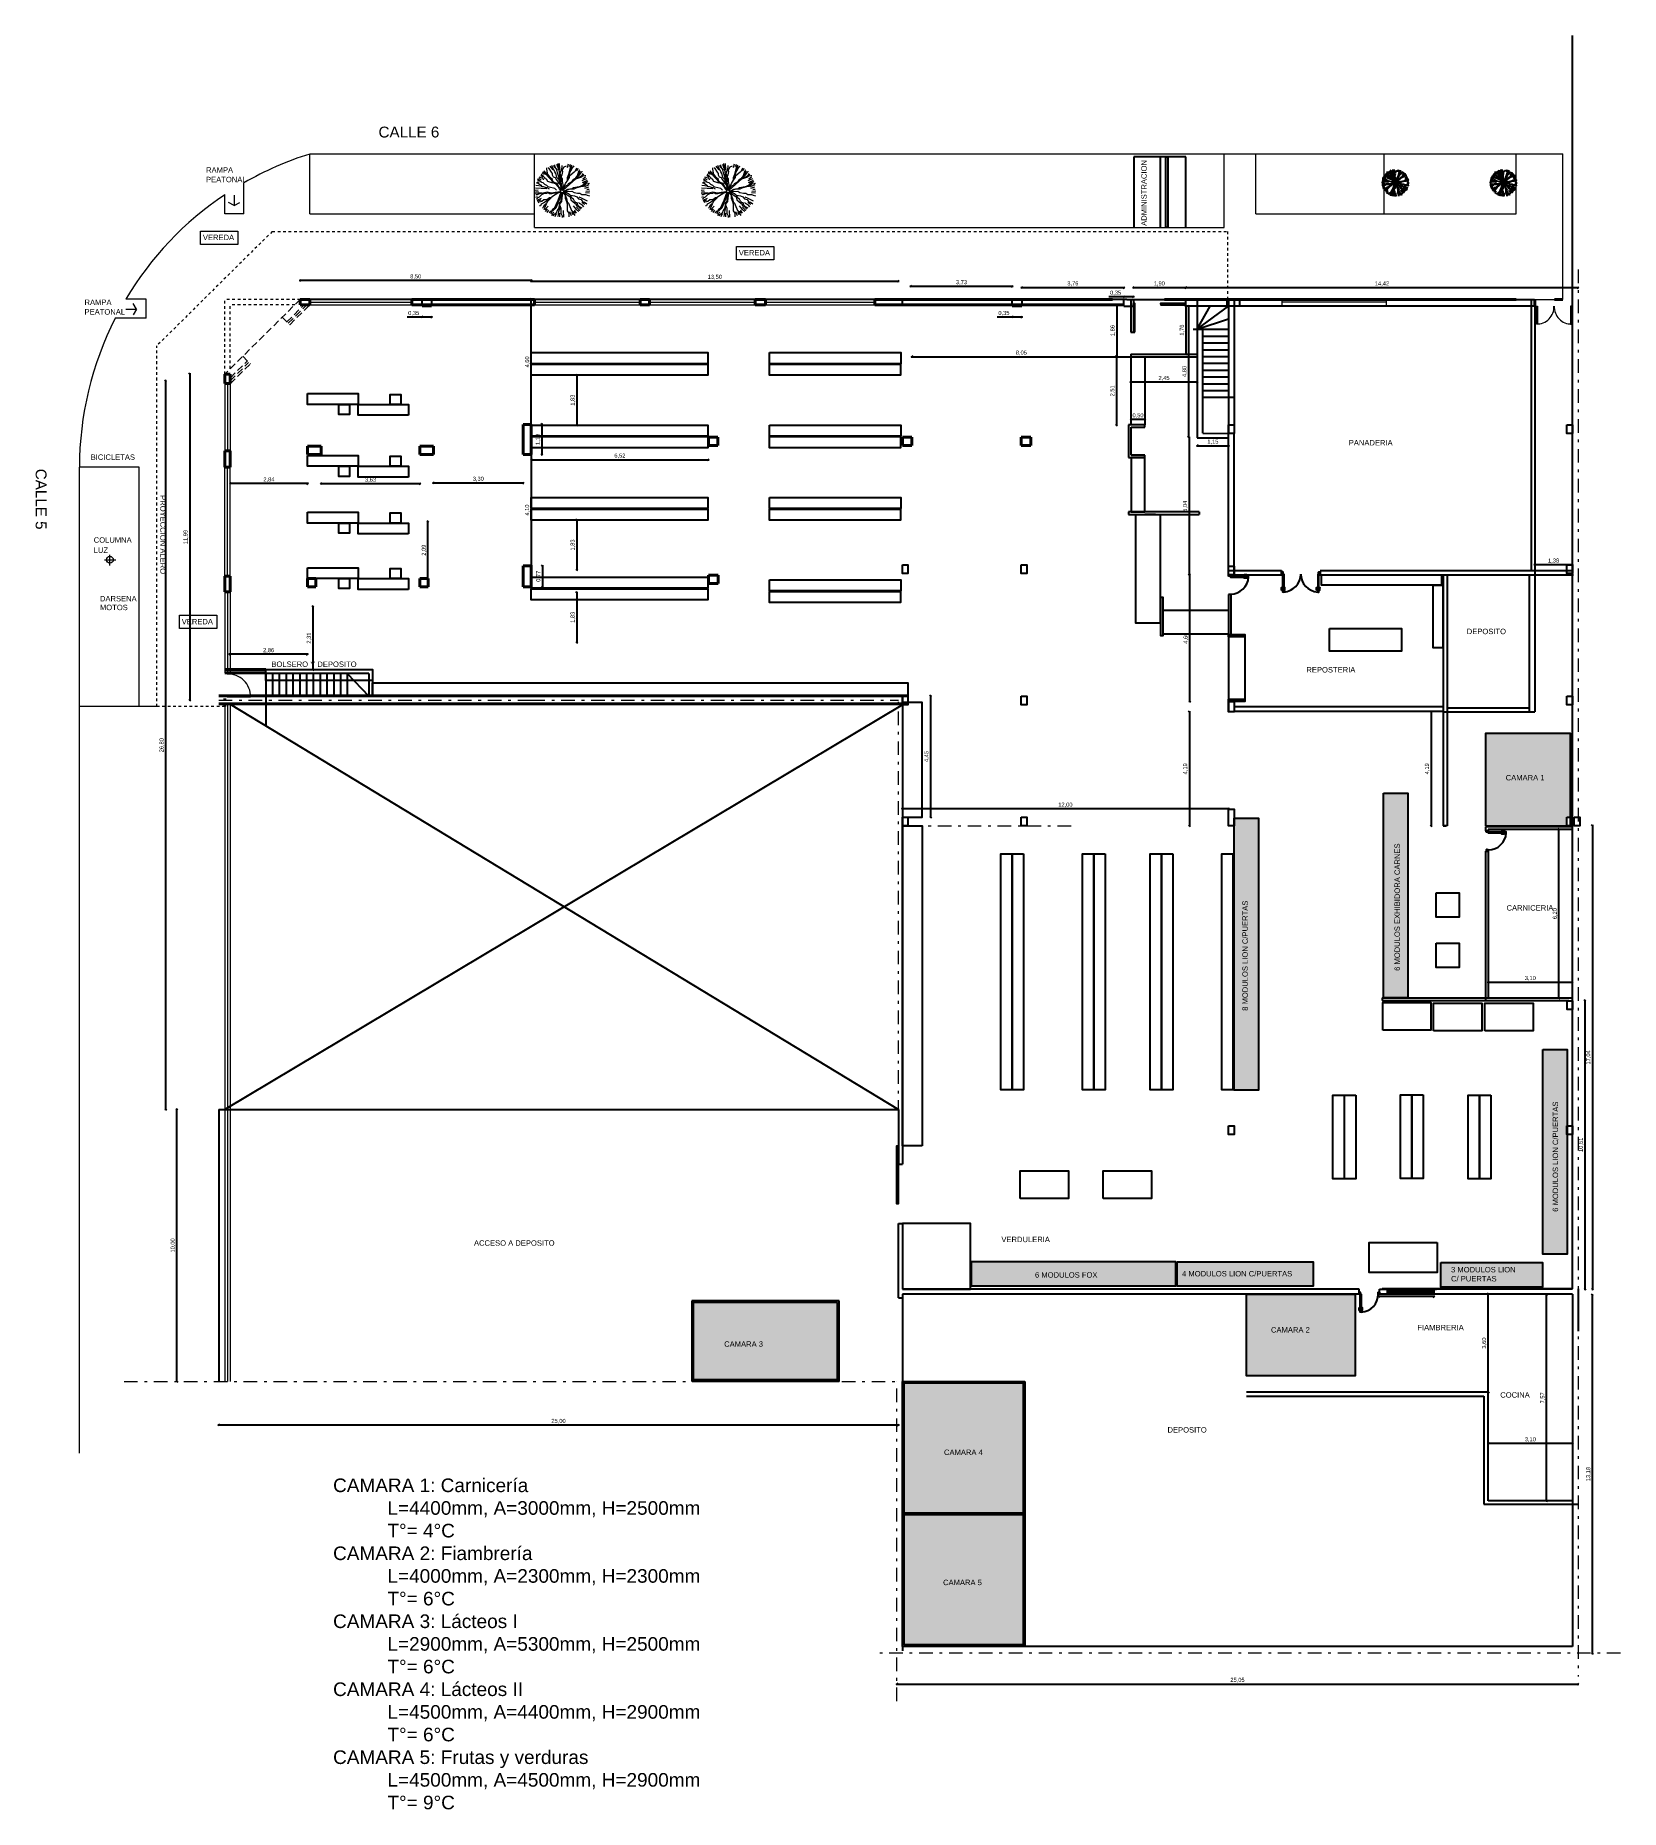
# Model space of a CAD drawing. Header units: inches. Extents: x 34.1 to 92.4, y 59.8 to 125.
import ezdxf

# ---------------------------------------------------------------- set-up
doc = ezdxf.new("R2010")
doc.units = ezdxf.units.IN
doc.header["$MEASUREMENT"] = 0
for name, pattern in [('CONTINUA', [0]), ('DASHDOT2', [0.5, 0.25, -0.125, 0, -0.125]), ('HIDDEN', [0.375, 0.25, -0.125])]:
    doc.linetypes.add(name, pattern=pattern)
doc.layers.add('.1', color=251, linetype='Continuous', lineweight=9)
doc.layers.add('ejes', color=82, linetype='DASHDOT2', lineweight=15)
doc.layers.add('MAMPOSTERIA', color=7, linetype='Continuous')
doc.styles.get("Standard").update_dxf_attribs({"font": 'arial.ttf'})
doc.styles.add('style1', font='arial.ttf', dxfattribs={"height": 0.15})
doc.dimstyles.new('LUCAS', dxfattribs={"dimtxt": 2.5, "dimasz": 0.06, "dimexe": 0.01, "dimexo": 0.35, "dimgap": 0.05, "dimtad": 1, "dimzin": 1, "dimtxsty": 'style1', "dimblk": 'OBLIQUE', "dimcen": 0.09, "dimdle": 0.03, "dimclrd": 256, "dimclre": 256, "dimclrt": 256, "dimazin": 0, "dimtfac": 1, "dimtmove": 0, "dimatfit": 3, "dimldrblk": 'NONE', "dimfxl": 1, "dimlwd": -1, "dimlwe": -1, "dimarcsym": 0})

msp = doc.modelspace()

# ---------------------------------------------------------------- texts
at = {"color": 3, "linetype": 'CONTINUA', "lineweight": 40}
msp.add_text(' CALLE 6', height=0.4, dxfattribs=at).set_placement((46.52, 121.292))
at = {"color": 9, "linetype": 'CONTINUA', "lineweight": 15, "ltscale": 0.03}
for s, p in [('RAMPA', (40.332, 119.997)), ('PEATONAL', (40.332, 119.645)), ('VEREDA', (40.215, 117.517)), ('VEREDA', (59.927, 116.954)), ('RAMPA', (35.862, 115.13)), ('PEATONAL', (35.862, 114.778)), ('BICICLETAS', (36.087, 109.433)), ('COLUMNA', (36.199, 106.386)), ('LUZ', (36.199, 106.011)), ('DARSENA', (36.429, 104.228)), ('MOTOS', (36.429, 103.905)), ('VEREDA', (39.437, 103.382))]:
    msp.add_text(s, height=0.2, dxfattribs=at).set_placement(p)
at = {"color": 9, "linetype": 'CONTINUA', "lineweight": 15}
msp.add_text('ADMINISTRACION', height=0.2, rotation=90, dxfattribs=at).set_placement((74.932, 118.041))
at = {"color": 3, "linetype": 'CONTINUA', "lineweight": 40}
msp.add_text(' CALLE 5', height=0.4, rotation=270, dxfattribs=at).set_placement((34.063, 109.261))
at = {"color": 9, "linetype": 'CONTINUA', "lineweight": 15, "ltscale": 0.03}
msp.add_text('PROYECCION ALERO', height=0.2, rotation=270, dxfattribs=at).set_placement((38.647, 108.135))
at = {"layer": 'MAMPOSTERIA'}
for s, p in [('PANADERIA', (82.364, 109.963)), ('DEPOSITO', (86.704, 103.022)), ('BOLSERO Y DEPOSITO', (42.734, 101.816)), ('REPOSTERIA', (80.805, 101.612)), ('CAMARA 1 ', (88.136, 97.642)), ('CARNICERIA', (88.168, 92.853)), ('ACCESO A DEPOSITO', (50.187, 80.524)), ('VERDULERIA', (69.586, 80.657)), ('6 MODULOS FOX ', (70.823, 79.351)), ('4 MODULOS LION C/PUERTAS', (76.232, 79.396)), ('CAMARA 3', (59.39, 76.808)), ('CAMARA 2', (79.503, 77.33)), ('FIAMBRERIA', (84.887, 77.415)), ('COCINA', (87.936, 74.936)), ('DEPOSITO', (75.697, 73.652)), ('CAMARA 4', (67.475, 72.827)), ('CAMARA 5', (67.441, 68.039))]:
    msp.add_text(s, height=0.2, dxfattribs=at).set_placement(p)
msp.add_text('6 MODULOS LION C/PUERTAS', height=0.2, rotation=90, dxfattribs=at).set_placement((90.064, 81.775))
at = {"layer": 'MAMPOSTERIA', "char_height": 0.2, "attachment_point": 1, "rotation": 90}
for s, insert in [('6 MODULOS EXHIBIDORA CARNES', (84.046, 90.636)), ('8 MODULOS LION C/PUERTAS ', (78.45, 89.168))]:
    msp.add_mtext_dynamic_manual_height_columns(s, width=8.53291, gutter_width=12.5, heights=[0], dxfattribs=dict(at, insert=insert))
at = {"layer": 'MAMPOSTERIA', "attachment_point": 1}
for s, width, insert, char_height in [('3 MODULOS LION \\PC/ PUERTAS', 3.63754, (86.126, 79.745), 0.2), ('CAMARA 1: Carnicería \\P^IL=4400mm, A=3000mm, H=2500mm\\P^IT°= 4°C\\PCAMARA 2: Fiambrería\\P^IL=4000mm, A=2300mm, H=2300mm\\P^IT°= 6°C\\PCAMARA 3: Lácteos I^I\\P^IL=2900mm, A=5300mm, H=2500mm\\P^IT°= 6°C\\PCAMARA 4: Lácteos II\\P^IL=4500mm, A=4400mm, H=2900mm\\P^IT°= 6°C\\PCAMARA 5: Frutas y verduras\\P^IL=4500mm, A=4500mm, H=2900mm\\P^IT°= 9°C', 14.97531, (45.004, 71.962), 0.5)]:
    msp.add_mtext_dynamic_manual_height_columns(s, width=width, gutter_width=12.5, heights=[0], dxfattribs=dict(at, insert=insert, char_height=char_height))

# ---------------------------------------------------------------- blocks, each defined once
blk = doc.blocks.new('_Oblique')
at = {"layer": '.1', "color": 0, "linetype": 'CONTINUA', "lineweight": -2}
blk.add_line((-0.5, -0.5), (0.5, 0.5), dxfattribs=at)
blk = doc.blocks.new('*D56')
at = {"layer": 'DEFPOINTS', "color": 0, "transparency": 16777216}
for p in [(66.252, 115.816), (66.252, 115.336), (69.986, 115.336)]:
    blk.add_point(p, dxfattribs=at)
at = {"layer": 'MAMPOSTERIA', "transparency": 16777216}
for p, q in [((70.016, 115.816), (66.222, 115.816)), ((66.252, 115.796), (66.252, 115.826))]:
    blk.add_line(p, q, dxfattribs=at)
at = {"layer": 'MAMPOSTERIA', "linetype": 'ByBlock', "transparency": 16777216}
blk.add_line((69.986, 115.796), (69.986, 115.826), dxfattribs=at)
at = {"layer": 'MAMPOSTERIA', "transparency": 16777216, "xscale": 0.06, "yscale": 0.06, "zscale": 0.06, "rotation": 180}
blk.add_blockref('_Oblique', (66.252, 115.816), dxfattribs=at)
at = {"layer": 'MAMPOSTERIA', "transparency": 16777216, "xscale": 0.06, "yscale": 0.06, "zscale": 0.06}
blk.add_blockref('_Oblique', (69.986, 115.816), dxfattribs=at)
at = {"layer": 'MAMPOSTERIA', "transparency": 16777216, "insert": (68.119, 115.957), "char_height": 0.15, "attachment_point": 5, "style": 'style1'}
blk.add_mtext('3,73', dxfattribs=at)
blk = doc.blocks.new('_None')
blk = doc.blocks.new('*D57')
at = {"layer": 'DEFPOINTS', "color": 0, "transparency": 16777216}
for p in [(65.939, 96.597), (77.941, 96.584), (65.939, 96.296)]:
    blk.add_point(p, dxfattribs=at)
at = {"layer": 'MAMPOSTERIA', "transparency": 16777216}
for p, q in [((77.971, 96.597), (65.909, 96.597)), ((65.939, 96.597), (65.939, 96.607))]:
    blk.add_line(p, q, dxfattribs=at)
at = {"layer": 'MAMPOSTERIA', "linetype": 'ByBlock', "transparency": 16777216}
blk.add_line((77.941, 96.597), (77.941, 96.607), dxfattribs=at)
at = {"layer": 'MAMPOSTERIA', "transparency": 16777216, "xscale": 0.06, "yscale": 0.06, "zscale": 0.06, "rotation": 180}
blk.add_blockref('_Oblique', (65.939, 96.597), dxfattribs=at)
at = {"layer": 'MAMPOSTERIA', "transparency": 16777216, "xscale": 0.06, "yscale": 0.06, "zscale": 0.06}
blk.add_blockref('_Oblique', (77.941, 96.597), dxfattribs=at)
at = {"layer": 'MAMPOSTERIA', "transparency": 16777216, "insert": (71.94, 96.737), "char_height": 0.15, "attachment_point": 5, "style": 'style1'}
blk.add_mtext('12,00', dxfattribs=at)
blk = doc.blocks.new('*D58')
at = {"layer": 'DEFPOINTS', "color": 0, "transparency": 16777216}
for p in [(41.022, 112.589), (39.729, 100.596), (40.796, 100.596)]:
    blk.add_point(p, dxfattribs=at)
at = {"layer": 'MAMPOSTERIA', "linetype": 'ByBlock', "transparency": 16777216}
blk.add_line((39.749, 112.589), (39.719, 112.589), dxfattribs=at)
at = {"layer": 'MAMPOSTERIA', "transparency": 16777216}
for p, q in [((39.729, 112.619), (39.729, 100.566)), ((39.749, 100.596), (39.719, 100.596))]:
    blk.add_line(p, q, dxfattribs=at)
at = {"layer": 'MAMPOSTERIA', "transparency": 16777216, "xscale": 0.06, "yscale": 0.06, "zscale": 0.06}
for p, rotation in [((39.729, 112.589), 90), ((39.729, 100.596), 270)]:
    blk.add_blockref('_Oblique', p, dxfattribs=dict(at, rotation=rotation))
at = {"layer": 'MAMPOSTERIA', "transparency": 16777216, "insert": (39.589, 106.593), "char_height": 0.15, "attachment_point": 5, "rotation": 90, "style": 'style1'}
blk.add_mtext('11,99', dxfattribs=at)
blk = doc.blocks.new('*D59')
at = {"layer": 'DEFPOINTS', "color": 0, "transparency": 16777216}
for p in [(44.061, 104.728), (41.205, 102.391), (41.205, 102.28)]:
    blk.add_point(p, dxfattribs=at)
at = {"layer": 'MAMPOSTERIA', "transparency": 16777216}
for p, q in [((44.091, 102.28), (41.175, 102.28)), ((41.205, 102.28), (41.205, 102.27))]:
    blk.add_line(p, q, dxfattribs=at)
at = {"layer": 'MAMPOSTERIA', "linetype": 'ByBlock', "transparency": 16777216}
blk.add_line((44.061, 102.3), (44.061, 102.27), dxfattribs=at)
at = {"layer": 'MAMPOSTERIA', "transparency": 16777216, "xscale": 0.06, "yscale": 0.06, "zscale": 0.06, "rotation": 180}
blk.add_blockref('_Oblique', (41.205, 102.28), dxfattribs=at)
at = {"layer": 'MAMPOSTERIA', "transparency": 16777216, "xscale": 0.06, "yscale": 0.06, "zscale": 0.06}
blk.add_blockref('_Oblique', (44.061, 102.28), dxfattribs=at)
at = {"layer": 'MAMPOSTERIA', "transparency": 16777216, "insert": (42.633, 102.42), "char_height": 0.15, "attachment_point": 5, "style": 'style1'}
blk.add_mtext('2,86', dxfattribs=at)
blk = doc.blocks.new('*D60')
at = {"layer": 'DEFPOINTS', "color": 0, "transparency": 16777216}
for p in [(43.796, 116.031), (43.796, 115.336), (52.296, 115.336)]:
    blk.add_point(p, dxfattribs=at)
at = {"layer": 'MAMPOSTERIA', "transparency": 16777216}
for p, q in [((52.326, 116.031), (43.766, 116.031)), ((43.796, 116.011), (43.796, 116.041))]:
    blk.add_line(p, q, dxfattribs=at)
at = {"layer": 'MAMPOSTERIA', "linetype": 'ByBlock', "transparency": 16777216}
blk.add_line((52.296, 116.011), (52.296, 116.041), dxfattribs=at)
at = {"layer": 'MAMPOSTERIA', "transparency": 16777216, "xscale": 0.06, "yscale": 0.06, "zscale": 0.06, "rotation": 180}
blk.add_blockref('_Oblique', (43.796, 116.031), dxfattribs=at)
at = {"layer": 'MAMPOSTERIA', "transparency": 16777216, "xscale": 0.06, "yscale": 0.06, "zscale": 0.06}
blk.add_blockref('_Oblique', (52.296, 116.031), dxfattribs=at)
at = {"layer": 'MAMPOSTERIA', "transparency": 16777216, "insert": (48.046, 116.171), "char_height": 0.15, "attachment_point": 5, "style": 'style1'}
blk.add_mtext('8,50', dxfattribs=at)
blk = doc.blocks.new('*D61')
at = {"layer": 'DEFPOINTS', "color": 0, "transparency": 16777216}
for p in [(65.796, 116.013), (52.296, 115.336), (65.796, 115.336)]:
    blk.add_point(p, dxfattribs=at)
at = {"layer": 'MAMPOSTERIA', "transparency": 16777216}
for p, q in [((52.266, 116.013), (65.826, 116.013)), ((65.796, 115.993), (65.796, 116.023))]:
    blk.add_line(p, q, dxfattribs=at)
at = {"layer": 'MAMPOSTERIA', "linetype": 'ByBlock', "transparency": 16777216}
blk.add_line((52.296, 115.993), (52.296, 116.023), dxfattribs=at)
at = {"layer": 'MAMPOSTERIA', "transparency": 16777216, "xscale": 0.06, "yscale": 0.06, "zscale": 0.06, "rotation": 180}
blk.add_blockref('_Oblique', (52.296, 116.013), dxfattribs=at)
at = {"layer": 'MAMPOSTERIA', "transparency": 16777216, "xscale": 0.06, "yscale": 0.06, "zscale": 0.06}
blk.add_blockref('_Oblique', (65.796, 116.013), dxfattribs=at)
at = {"layer": 'MAMPOSTERIA', "transparency": 16777216, "insert": (59.046, 116.153), "char_height": 0.15, "attachment_point": 5, "style": 'style1'}
blk.add_mtext('13,50', dxfattribs=at)
blk = doc.blocks.new('*D62')
at = {"layer": 'DEFPOINTS', "color": 0, "transparency": 16777216}
for p in [(40.796, 75.536), (65.796, 75.536), (40.796, 73.927)]:
    blk.add_point(p, dxfattribs=at)
at = {"layer": 'MAMPOSTERIA', "transparency": 16777216}
for p, q in [((65.826, 73.927), (40.766, 73.927)), ((40.796, 73.947), (40.796, 73.917))]:
    blk.add_line(p, q, dxfattribs=at)
at = {"layer": 'MAMPOSTERIA', "linetype": 'ByBlock', "transparency": 16777216}
blk.add_line((65.796, 73.947), (65.796, 73.917), dxfattribs=at)
at = {"layer": 'MAMPOSTERIA', "transparency": 16777216, "xscale": 0.06, "yscale": 0.06, "zscale": 0.06, "rotation": 180}
blk.add_blockref('_Oblique', (40.796, 73.927), dxfattribs=at)
at = {"layer": 'MAMPOSTERIA', "transparency": 16777216, "xscale": 0.06, "yscale": 0.06, "zscale": 0.06}
blk.add_blockref('_Oblique', (65.796, 73.927), dxfattribs=at)
at = {"layer": 'MAMPOSTERIA', "transparency": 16777216, "insert": (53.296, 74.067), "char_height": 0.15, "attachment_point": 5, "style": 'style1'}
blk.add_mtext('25,00', dxfattribs=at)
blk = doc.blocks.new('*D63')
at = {"layer": 'DEFPOINTS', "color": 0, "transparency": 16777216}
for p in [(39.258, 85.536), (40.796, 85.536), (40.796, 75.536)]:
    blk.add_point(p, dxfattribs=at)
at = {"layer": 'MAMPOSTERIA', "transparency": 16777216}
for p, q in [((39.278, 85.536), (39.248, 85.536)), ((39.258, 75.506), (39.258, 85.566))]:
    blk.add_line(p, q, dxfattribs=at)
at = {"layer": 'MAMPOSTERIA', "linetype": 'ByBlock', "transparency": 16777216}
blk.add_line((39.278, 75.536), (39.248, 75.536), dxfattribs=at)
at = {"layer": 'MAMPOSTERIA', "transparency": 16777216, "xscale": 0.06, "yscale": 0.06, "zscale": 0.06}
for p, rotation in [((39.258, 85.536), 90), ((39.258, 75.536), 270)]:
    blk.add_blockref('_Oblique', p, dxfattribs=dict(at, rotation=rotation))
at = {"layer": 'MAMPOSTERIA', "transparency": 16777216, "insert": (39.118, 80.536), "char_height": 0.15, "attachment_point": 5, "rotation": 90, "style": 'style1'}
blk.add_mtext('10,00', dxfattribs=at)
blk = doc.blocks.new('*D64')
at = {"layer": 'DEFPOINTS', "color": 0, "transparency": 16777216}
for p in [(38.847, 112.336), (40.796, 112.336), (40.796, 85.536)]:
    blk.add_point(p, dxfattribs=at)
at = {"layer": 'MAMPOSTERIA', "transparency": 16777216}
for p, q in [((38.867, 112.336), (38.837, 112.336)), ((38.847, 85.506), (38.847, 112.366))]:
    blk.add_line(p, q, dxfattribs=at)
at = {"layer": 'MAMPOSTERIA', "linetype": 'ByBlock', "transparency": 16777216}
blk.add_line((38.867, 85.536), (38.837, 85.536), dxfattribs=at)
at = {"layer": 'MAMPOSTERIA', "transparency": 16777216, "xscale": 0.06, "yscale": 0.06, "zscale": 0.06}
for p, rotation in [((38.847, 112.336), 90), ((38.847, 85.536), 270)]:
    blk.add_blockref('_Oblique', p, dxfattribs=dict(at, rotation=rotation))
at = {"layer": 'MAMPOSTERIA', "transparency": 16777216, "insert": (38.707, 98.936), "char_height": 0.15, "attachment_point": 5, "rotation": 90, "style": 'style1'}
blk.add_mtext('26,80', dxfattribs=at)
blk = doc.blocks.new('*D65')
at = {"layer": 'DEFPOINTS', "color": 0, "transparency": 16777216}
for p in [(74.093, 115.833), (74.443, 115.835), (74.093, 115.431)]:
    blk.add_point(p, dxfattribs=at)
at = {"layer": 'MAMPOSTERIA', "transparency": 16777216}
for p, q in [((74.093, 115.431), (73.542, 115.431)), ((74.093, 115.451), (74.093, 115.421)), ((74.473, 115.431), (74.093, 115.431))]:
    blk.add_line(p, q, dxfattribs=at)
at = {"layer": 'MAMPOSTERIA', "linetype": 'ByBlock', "transparency": 16777216}
blk.add_line((74.443, 115.451), (74.443, 115.421), dxfattribs=at)
at = {"layer": 'MAMPOSTERIA', "transparency": 16777216, "xscale": 0.06, "yscale": 0.06, "zscale": 0.06, "rotation": 180}
blk.add_blockref('_Oblique', (74.093, 115.431), dxfattribs=at)
at = {"layer": 'MAMPOSTERIA', "transparency": 16777216, "xscale": 0.06, "yscale": 0.06, "zscale": 0.06}
blk.add_blockref('_Oblique', (74.443, 115.431), dxfattribs=at)
at = {"layer": 'MAMPOSTERIA', "transparency": 16777216, "insert": (73.788, 115.571), "char_height": 0.15, "attachment_point": 5, "style": 'style1'}
blk.add_mtext('0,35', dxfattribs=at)
blk = doc.blocks.new('*D66')
at = {"layer": 'DEFPOINTS', "color": 0, "transparency": 16777216}
for p in [(52.296, 115.336), (52.296, 115.336), (52.296, 110.736)]:
    blk.add_point(p, dxfattribs=at)
at = {"layer": 'MAMPOSTERIA', "transparency": 16777216}
for p, q in [((52.296, 115.336), (52.286, 115.336)), ((52.296, 110.706), (52.296, 115.366))]:
    blk.add_line(p, q, dxfattribs=at)
at = {"layer": 'MAMPOSTERIA', "linetype": 'ByBlock', "transparency": 16777216}
blk.add_line((52.296, 110.736), (52.286, 110.736), dxfattribs=at)
at = {"layer": 'MAMPOSTERIA', "transparency": 16777216, "xscale": 0.06, "yscale": 0.06, "zscale": 0.06}
for p, rotation in [((52.296, 115.336), 90), ((52.296, 110.736), 270)]:
    blk.add_blockref('_Oblique', p, dxfattribs=dict(at, rotation=rotation))
at = {"layer": 'MAMPOSTERIA', "transparency": 16777216, "insert": (52.155, 113.036), "char_height": 0.15, "attachment_point": 5, "rotation": 90, "style": 'style1'}
blk.add_mtext('4,60', dxfattribs=at)
blk = doc.blocks.new('*D67')
at = {"layer": 'DEFPOINTS', "color": 0, "transparency": 16777216}
for p in [(52.296, 110.736), (52.296, 109.636), (52.682, 109.636)]:
    blk.add_point(p, dxfattribs=at)
at = {"layer": 'MAMPOSTERIA', "linetype": 'ByBlock', "transparency": 16777216}
blk.add_line((52.662, 110.736), (52.692, 110.736), dxfattribs=at)
at = {"layer": 'MAMPOSTERIA', "transparency": 16777216}
for p, q in [((52.682, 110.766), (52.682, 109.606)), ((52.662, 109.636), (52.692, 109.636))]:
    blk.add_line(p, q, dxfattribs=at)
at = {"layer": 'MAMPOSTERIA', "transparency": 16777216, "xscale": 0.06, "yscale": 0.06, "zscale": 0.06}
for p, rotation in [((52.682, 110.736), 90), ((52.682, 109.636), 270)]:
    blk.add_blockref('_Oblique', p, dxfattribs=dict(at, rotation=rotation))
at = {"layer": 'MAMPOSTERIA', "transparency": 16777216, "insert": (52.542, 110.186), "char_height": 0.15, "attachment_point": 5, "rotation": 90, "style": 'style1'}
blk.add_mtext('1,10', dxfattribs=at)
blk = doc.blocks.new('*D68')
at = {"layer": 'DEFPOINTS', "color": 0, "transparency": 16777216}
for p in [(52.296, 109.636), (52.296, 105.536), (52.296, 105.536)]:
    blk.add_point(p, dxfattribs=at)
at = {"layer": 'MAMPOSTERIA', "linetype": 'ByBlock', "transparency": 16777216}
blk.add_line((52.296, 109.636), (52.286, 109.636), dxfattribs=at)
at = {"layer": 'MAMPOSTERIA', "transparency": 16777216}
for p, q in [((52.296, 109.666), (52.296, 105.506)), ((52.296, 105.536), (52.286, 105.536))]:
    blk.add_line(p, q, dxfattribs=at)
at = {"layer": 'MAMPOSTERIA', "transparency": 16777216, "xscale": 0.06, "yscale": 0.06, "zscale": 0.06}
for p, rotation in [((52.296, 109.636), 90), ((52.296, 105.536), 270)]:
    blk.add_blockref('_Oblique', p, dxfattribs=dict(at, rotation=rotation))
at = {"layer": 'MAMPOSTERIA', "transparency": 16777216, "insert": (52.155, 107.586), "char_height": 0.15, "attachment_point": 5, "rotation": 90, "style": 'style1'}
blk.add_mtext('4,10', dxfattribs=at)
blk = doc.blocks.new('*D69')
at = {"layer": 'DEFPOINTS', "color": 0, "transparency": 16777216}
for p in [(52.296, 105.536), (52.296, 104.766), (52.703, 104.766)]:
    blk.add_point(p, dxfattribs=at)
at = {"layer": 'MAMPOSTERIA', "linetype": 'ByBlock', "transparency": 16777216}
blk.add_line((52.683, 105.536), (52.713, 105.536), dxfattribs=at)
at = {"layer": 'MAMPOSTERIA', "transparency": 16777216}
for p, q in [((52.703, 105.566), (52.703, 104.736)), ((52.683, 104.766), (52.713, 104.766))]:
    blk.add_line(p, q, dxfattribs=at)
at = {"layer": 'MAMPOSTERIA', "transparency": 16777216, "xscale": 0.06, "yscale": 0.06, "zscale": 0.06}
for p, rotation in [((52.703, 105.536), 90), ((52.703, 104.766), 270)]:
    blk.add_blockref('_Oblique', p, dxfattribs=dict(at, rotation=rotation))
at = {"layer": 'MAMPOSTERIA', "transparency": 16777216, "insert": (52.563, 105.151), "char_height": 0.15, "attachment_point": 5, "rotation": 90, "style": 'style1'}
blk.add_mtext('0,77', dxfattribs=at)
blk = doc.blocks.new('*D70')
at = {"layer": 'DEFPOINTS', "color": 0, "transparency": 16777216}
for p in [(74.446, 115.706), (76.346, 115.77), (76.346, 115.706)]:
    blk.add_point(p, dxfattribs=at)
at = {"layer": 'MAMPOSTERIA', "transparency": 16777216}
for p, q in [((74.416, 115.77), (76.376, 115.77)), ((76.346, 115.77), (76.346, 115.78))]:
    blk.add_line(p, q, dxfattribs=at)
at = {"layer": 'MAMPOSTERIA', "linetype": 'ByBlock', "transparency": 16777216}
blk.add_line((74.446, 115.77), (74.446, 115.78), dxfattribs=at)
at = {"layer": 'MAMPOSTERIA', "transparency": 16777216, "xscale": 0.06, "yscale": 0.06, "zscale": 0.06, "rotation": 180}
blk.add_blockref('_Oblique', (74.446, 115.77), dxfattribs=at)
at = {"layer": 'MAMPOSTERIA', "transparency": 16777216, "xscale": 0.06, "yscale": 0.06, "zscale": 0.06}
blk.add_blockref('_Oblique', (76.346, 115.77), dxfattribs=at)
at = {"layer": 'MAMPOSTERIA', "transparency": 16777216, "insert": (75.396, 115.91), "char_height": 0.15, "attachment_point": 5, "style": 'style1'}
blk.add_mtext('1,90', dxfattribs=at)
blk = doc.blocks.new('*D71')
at = {"layer": 'DEFPOINTS', "color": 0, "transparency": 16777216}
for p in [(69.986, 115.086), (70.336, 115.088), (69.986, 114.684)]:
    blk.add_point(p, dxfattribs=at)
at = {"layer": 'MAMPOSTERIA', "transparency": 16777216}
for p, q in [((69.986, 114.684), (69.435, 114.684)), ((69.986, 114.704), (69.986, 114.674)), ((70.366, 114.684), (69.986, 114.684))]:
    blk.add_line(p, q, dxfattribs=at)
at = {"layer": 'MAMPOSTERIA', "linetype": 'ByBlock', "transparency": 16777216}
blk.add_line((70.336, 114.704), (70.336, 114.674), dxfattribs=at)
at = {"layer": 'MAMPOSTERIA', "transparency": 16777216, "xscale": 0.06, "yscale": 0.06, "zscale": 0.06, "rotation": 180}
blk.add_blockref('_Oblique', (69.986, 114.684), dxfattribs=at)
at = {"layer": 'MAMPOSTERIA', "transparency": 16777216, "xscale": 0.06, "yscale": 0.06, "zscale": 0.06}
blk.add_blockref('_Oblique', (70.336, 114.684), dxfattribs=at)
at = {"layer": 'MAMPOSTERIA', "transparency": 16777216, "insert": (69.68, 114.824), "char_height": 0.15, "attachment_point": 5, "style": 'style1'}
blk.add_mtext('0,35', dxfattribs=at)
blk = doc.blocks.new('*D72')
at = {"layer": 'DEFPOINTS', "color": 0, "transparency": 16777216}
for p in [(70.336, 115.816), (74.096, 115.772), (74.096, 115.336)]:
    blk.add_point(p, dxfattribs=at)
at = {"layer": 'MAMPOSTERIA', "transparency": 16777216}
for p, q in [((70.306, 115.772), (74.126, 115.772)), ((74.096, 115.752), (74.096, 115.782))]:
    blk.add_line(p, q, dxfattribs=at)
at = {"layer": 'MAMPOSTERIA', "linetype": 'ByBlock', "transparency": 16777216}
blk.add_line((70.336, 115.772), (70.336, 115.762), dxfattribs=at)
at = {"layer": 'MAMPOSTERIA', "transparency": 16777216, "xscale": 0.06, "yscale": 0.06, "zscale": 0.06, "rotation": 180}
blk.add_blockref('_Oblique', (70.336, 115.772), dxfattribs=at)
at = {"layer": 'MAMPOSTERIA', "transparency": 16777216, "xscale": 0.06, "yscale": 0.06, "zscale": 0.06}
blk.add_blockref('_Oblique', (74.096, 115.772), dxfattribs=at)
at = {"layer": 'MAMPOSTERIA', "transparency": 16777216, "insert": (72.216, 115.912), "char_height": 0.15, "attachment_point": 5, "style": 'style1'}
blk.add_mtext('3,76', dxfattribs=at)
blk = doc.blocks.new('*D73')
at = {"layer": 'DEFPOINTS', "color": 0, "transparency": 16777216}
for p in [(48.276, 115.086), (48.626, 115.088), (48.276, 114.684)]:
    blk.add_point(p, dxfattribs=at)
at = {"layer": 'MAMPOSTERIA', "transparency": 16777216}
for p, q in [((48.276, 114.684), (47.725, 114.684)), ((48.276, 114.704), (48.276, 114.674)), ((48.656, 114.684), (48.276, 114.684))]:
    blk.add_line(p, q, dxfattribs=at)
at = {"layer": 'MAMPOSTERIA', "linetype": 'ByBlock', "transparency": 16777216}
blk.add_line((48.626, 114.704), (48.626, 114.674), dxfattribs=at)
at = {"layer": 'MAMPOSTERIA', "transparency": 16777216, "xscale": 0.06, "yscale": 0.06, "zscale": 0.06, "rotation": 180}
blk.add_blockref('_Oblique', (48.276, 114.684), dxfattribs=at)
at = {"layer": 'MAMPOSTERIA', "transparency": 16777216, "xscale": 0.06, "yscale": 0.06, "zscale": 0.06}
blk.add_blockref('_Oblique', (48.626, 114.684), dxfattribs=at)
at = {"layer": 'MAMPOSTERIA', "transparency": 16777216, "insert": (47.97, 114.824), "char_height": 0.15, "attachment_point": 5, "style": 'style1'}
blk.add_mtext('0,35', dxfattribs=at)
blk = doc.blocks.new('*D74')
at = {"layer": 'DEFPOINTS', "color": 0, "transparency": 16777216}
for p in [(52.296, 109.666), (58.811, 109.438), (58.811, 109.438)]:
    blk.add_point(p, dxfattribs=at)
at = {"layer": 'MAMPOSTERIA', "transparency": 16777216}
for p, q in [((52.266, 109.438), (58.841, 109.438)), ((58.811, 109.438), (58.811, 109.448))]:
    blk.add_line(p, q, dxfattribs=at)
at = {"layer": 'MAMPOSTERIA', "linetype": 'ByBlock', "transparency": 16777216}
blk.add_line((52.296, 109.438), (52.296, 109.428), dxfattribs=at)
at = {"layer": 'MAMPOSTERIA', "transparency": 16777216, "xscale": 0.06, "yscale": 0.06, "zscale": 0.06, "rotation": 180}
blk.add_blockref('_Oblique', (52.296, 109.438), dxfattribs=at)
at = {"layer": 'MAMPOSTERIA', "transparency": 16777216, "xscale": 0.06, "yscale": 0.06, "zscale": 0.06}
blk.add_blockref('_Oblique', (58.811, 109.438), dxfattribs=at)
at = {"layer": 'MAMPOSTERIA', "transparency": 16777216, "insert": (55.553, 109.578), "char_height": 0.15, "attachment_point": 5, "style": 'style1'}
blk.add_mtext('6,52', dxfattribs=at)
blk = doc.blocks.new('*D75')
at = {"layer": 'DEFPOINTS', "color": 0, "transparency": 16777216}
for p in [(66.148, 100.746), (66.669, 96.296), (66.98, 96.296)]:
    blk.add_point(p, dxfattribs=at)
at = {"layer": 'MAMPOSTERIA', "linetype": 'ByBlock', "transparency": 16777216}
blk.add_line((66.96, 100.746), (66.99, 100.746), dxfattribs=at)
at = {"layer": 'MAMPOSTERIA', "transparency": 16777216}
for p, q in [((66.98, 100.776), (66.98, 96.266)), ((66.98, 96.296), (66.99, 96.296))]:
    blk.add_line(p, q, dxfattribs=at)
at = {"layer": 'MAMPOSTERIA', "transparency": 16777216, "xscale": 0.06, "yscale": 0.06, "zscale": 0.06}
for p, rotation in [((66.98, 100.746), 90), ((66.98, 96.296), 270)]:
    blk.add_blockref('_Oblique', p, dxfattribs=dict(at, rotation=rotation))
at = {"layer": 'MAMPOSTERIA', "transparency": 16777216, "insert": (66.84, 98.521), "char_height": 0.15, "attachment_point": 5, "rotation": 90, "style": 'style1'}
blk.add_mtext('4,45', dxfattribs=at)
blk = doc.blocks.new('*D76')
at = {"layer": 'DEFPOINTS', "color": 0, "transparency": 16777216}
for p in [(76.791, 110.284), (77.941, 110.284), (77.941, 109.952)]:
    blk.add_point(p, dxfattribs=at)
at = {"layer": 'MAMPOSTERIA', "transparency": 16777216}
for p, q in [((76.761, 109.952), (77.971, 109.952)), ((77.941, 109.952), (77.941, 109.942))]:
    blk.add_line(p, q, dxfattribs=at)
at = {"layer": 'MAMPOSTERIA', "linetype": 'ByBlock', "transparency": 16777216}
blk.add_line((76.791, 109.952), (76.791, 109.942), dxfattribs=at)
at = {"layer": 'MAMPOSTERIA', "transparency": 16777216, "xscale": 0.06, "yscale": 0.06, "zscale": 0.06, "rotation": 180}
blk.add_blockref('_Oblique', (76.791, 109.952), dxfattribs=at)
at = {"layer": 'MAMPOSTERIA', "transparency": 16777216, "xscale": 0.06, "yscale": 0.06, "zscale": 0.06}
blk.add_blockref('_Oblique', (77.941, 109.952), dxfattribs=at)
at = {"layer": 'MAMPOSTERIA', "transparency": 16777216, "insert": (77.366, 110.092), "char_height": 0.15, "attachment_point": 5, "style": 'style1'}
blk.add_mtext('1,15', dxfattribs=at)
blk = doc.blocks.new('*D77')
at = {"layer": 'DEFPOINTS', "color": 0, "transparency": 16777216}
for p in [(76.791, 115.088), (76.469, 110.284), (76.791, 110.284)]:
    blk.add_point(p, dxfattribs=at)
at = {"layer": 'MAMPOSTERIA', "linetype": 'ByBlock', "transparency": 16777216}
blk.add_line((76.469, 115.088), (76.459, 115.088), dxfattribs=at)
at = {"layer": 'MAMPOSTERIA', "transparency": 16777216}
for p, q in [((76.469, 115.118), (76.469, 110.254)), ((76.469, 110.284), (76.459, 110.284))]:
    blk.add_line(p, q, dxfattribs=at)
at = {"layer": 'MAMPOSTERIA', "transparency": 16777216, "xscale": 0.06, "yscale": 0.06, "zscale": 0.06}
for p, rotation in [((76.469, 115.088), 90), ((76.469, 110.284), 270)]:
    blk.add_blockref('_Oblique', p, dxfattribs=dict(at, rotation=rotation))
at = {"layer": 'MAMPOSTERIA', "transparency": 16777216, "insert": (76.329, 112.686), "char_height": 0.15, "attachment_point": 5, "rotation": 90, "style": 'style1'}
blk.add_mtext('4,80', dxfattribs=at)
blk = doc.blocks.new('*D78')
at = {"layer": 'DEFPOINTS', "color": 0, "transparency": 16777216}
for p in [(76.773, 110.248), (76.492, 105.205), (76.773, 105.205)]:
    blk.add_point(p, dxfattribs=at)
at = {"layer": 'MAMPOSTERIA', "linetype": 'ByBlock', "transparency": 16777216}
blk.add_line((76.492, 110.248), (76.482, 110.248), dxfattribs=at)
at = {"layer": 'MAMPOSTERIA', "transparency": 16777216}
for p, q in [((76.492, 110.278), (76.492, 105.175)), ((76.492, 105.205), (76.482, 105.205))]:
    blk.add_line(p, q, dxfattribs=at)
at = {"layer": 'MAMPOSTERIA', "transparency": 16777216, "xscale": 0.06, "yscale": 0.06, "zscale": 0.06}
for p, rotation in [((76.492, 110.248), 90), ((76.492, 105.205), 270)]:
    blk.add_blockref('_Oblique', p, dxfattribs=dict(at, rotation=rotation))
at = {"layer": 'MAMPOSTERIA', "transparency": 16777216, "insert": (76.352, 107.727), "char_height": 0.15, "attachment_point": 5, "rotation": 90, "style": 'style1'}
blk.add_mtext('5,04', dxfattribs=at)
blk = doc.blocks.new('*D79')
at = {"layer": 'DEFPOINTS', "color": 0, "transparency": 16777216}
for p in [(76.513, 105.205), (77.238, 105.205), (77.941, 100.545)]:
    blk.add_point(p, dxfattribs=at)
at = {"layer": 'MAMPOSTERIA', "transparency": 16777216}
for p, q in [((76.533, 105.205), (76.503, 105.205)), ((76.513, 100.515), (76.513, 105.235))]:
    blk.add_line(p, q, dxfattribs=at)
at = {"layer": 'MAMPOSTERIA', "linetype": 'ByBlock', "transparency": 16777216}
blk.add_line((76.533, 100.545), (76.503, 100.545), dxfattribs=at)
at = {"layer": 'MAMPOSTERIA', "transparency": 16777216, "xscale": 0.06, "yscale": 0.06, "zscale": 0.06}
for p, rotation in [((76.513, 105.205), 90), ((76.513, 100.545), 270)]:
    blk.add_blockref('_Oblique', p, dxfattribs=dict(at, rotation=rotation))
at = {"layer": 'MAMPOSTERIA', "transparency": 16777216, "insert": (76.373, 102.875), "char_height": 0.15, "attachment_point": 5, "rotation": 90, "style": 'style1'}
blk.add_mtext('4,66', dxfattribs=at)
blk = doc.blocks.new('*D80')
at = {"layer": 'DEFPOINTS', "color": 0, "transparency": 16777216}
for p in [(44.264, 104.034), (44.264, 101.721), (44.264, 101.721)]:
    blk.add_point(p, dxfattribs=at)
at = {"layer": 'MAMPOSTERIA', "linetype": 'ByBlock', "transparency": 16777216}
blk.add_line((44.264, 104.034), (44.254, 104.034), dxfattribs=at)
at = {"layer": 'MAMPOSTERIA', "transparency": 16777216}
for p, q in [((44.264, 104.064), (44.264, 101.691)), ((44.264, 101.721), (44.254, 101.721))]:
    blk.add_line(p, q, dxfattribs=at)
at = {"layer": 'MAMPOSTERIA', "transparency": 16777216, "xscale": 0.06, "yscale": 0.06, "zscale": 0.06}
for p, rotation in [((44.264, 104.034), 90), ((44.264, 101.721), 270)]:
    blk.add_blockref('_Oblique', p, dxfattribs=dict(at, rotation=rotation))
at = {"layer": 'MAMPOSTERIA', "transparency": 16777216, "insert": (44.124, 102.877), "char_height": 0.15, "attachment_point": 5, "rotation": 90, "style": 'style1'}
blk.add_mtext('2,31', dxfattribs=at)
blk = doc.blocks.new('*D81')
at = {"layer": 'DEFPOINTS', "color": 0, "transparency": 16777216}
for p in [(53.966, 112.544), (53.966, 110.716), (53.966, 110.716)]:
    blk.add_point(p, dxfattribs=at)
at = {"layer": 'MAMPOSTERIA', "transparency": 16777216}
for p, q in [((53.966, 112.574), (53.966, 110.686)), ((53.966, 110.716), (53.956, 110.716))]:
    blk.add_line(p, q, dxfattribs=at)
at = {"layer": 'MAMPOSTERIA', "linetype": 'ByBlock', "transparency": 16777216}
blk.add_line((53.966, 112.544), (53.976, 112.544), dxfattribs=at)
at = {"layer": 'MAMPOSTERIA', "transparency": 16777216, "xscale": 0.06, "yscale": 0.06, "zscale": 0.06}
for p, rotation in [((53.966, 112.544), 90), ((53.966, 110.716), 270)]:
    blk.add_blockref('_Oblique', p, dxfattribs=dict(at, rotation=rotation))
at = {"layer": 'MAMPOSTERIA', "transparency": 16777216, "insert": (53.826, 111.63), "char_height": 0.15, "attachment_point": 5, "rotation": 90, "style": 'style1'}
blk.add_mtext('1,83', dxfattribs=at)
blk = doc.blocks.new('*D82')
at = {"layer": 'DEFPOINTS', "color": 0, "transparency": 16777216}
for p in [(53.966, 107.216), (53.966, 105.388), (53.966, 105.388)]:
    blk.add_point(p, dxfattribs=at)
at = {"layer": 'MAMPOSTERIA', "linetype": 'ByBlock', "transparency": 16777216}
blk.add_line((53.966, 107.216), (53.956, 107.216), dxfattribs=at)
at = {"layer": 'MAMPOSTERIA', "transparency": 16777216}
for p, q in [((53.966, 107.246), (53.966, 105.358)), ((53.966, 105.388), (53.956, 105.388))]:
    blk.add_line(p, q, dxfattribs=at)
at = {"layer": 'MAMPOSTERIA', "transparency": 16777216, "xscale": 0.06, "yscale": 0.06, "zscale": 0.06}
for p, rotation in [((53.966, 107.216), 90), ((53.966, 105.388), 270)]:
    blk.add_blockref('_Oblique', p, dxfattribs=dict(at, rotation=rotation))
at = {"layer": 'MAMPOSTERIA', "transparency": 16777216, "insert": (53.826, 106.302), "char_height": 0.15, "attachment_point": 5, "rotation": 90, "style": 'style1'}
blk.add_mtext('1,83', dxfattribs=at)
blk = doc.blocks.new('*D83')
at = {"layer": 'DEFPOINTS', "color": 0, "transparency": 16777216}
for p in [(53.966, 104.552), (53.966, 102.725), (53.966, 102.725)]:
    blk.add_point(p, dxfattribs=at)
at = {"layer": 'MAMPOSTERIA', "linetype": 'ByBlock', "transparency": 16777216}
blk.add_line((53.966, 104.552), (53.956, 104.552), dxfattribs=at)
at = {"layer": 'MAMPOSTERIA', "transparency": 16777216}
for p, q in [((53.966, 104.582), (53.966, 102.695)), ((53.966, 102.725), (53.956, 102.725))]:
    blk.add_line(p, q, dxfattribs=at)
at = {"layer": 'MAMPOSTERIA', "transparency": 16777216, "xscale": 0.06, "yscale": 0.06, "zscale": 0.06}
for p, rotation in [((53.966, 104.552), 90), ((53.966, 102.725), 270)]:
    blk.add_blockref('_Oblique', p, dxfattribs=dict(at, rotation=rotation))
at = {"layer": 'MAMPOSTERIA', "transparency": 16777216, "insert": (53.826, 103.639), "char_height": 0.15, "attachment_point": 5, "rotation": 90, "style": 'style1'}
blk.add_mtext('1,83', dxfattribs=at)
blk = doc.blocks.new('*D84')
at = {"layer": 'DEFPOINTS', "color": 0, "transparency": 16777216}
for p in [(90.591, 90.22), (87.493, 89.64), (90.591, 89.64)]:
    blk.add_point(p, dxfattribs=at)
at = {"layer": 'MAMPOSTERIA', "transparency": 16777216}
for p, q in [((87.463, 90.22), (90.621, 90.22)), ((90.591, 90.2), (90.591, 90.23))]:
    blk.add_line(p, q, dxfattribs=at)
at = {"layer": 'MAMPOSTERIA', "linetype": 'ByBlock', "transparency": 16777216}
blk.add_line((87.493, 90.2), (87.493, 90.23), dxfattribs=at)
at = {"layer": 'MAMPOSTERIA', "transparency": 16777216, "xscale": 0.06, "yscale": 0.06, "zscale": 0.06, "rotation": 180}
blk.add_blockref('_Oblique', (87.493, 90.22), dxfattribs=at)
at = {"layer": 'MAMPOSTERIA', "transparency": 16777216, "xscale": 0.06, "yscale": 0.06, "zscale": 0.06}
blk.add_blockref('_Oblique', (90.591, 90.22), dxfattribs=at)
at = {"layer": 'MAMPOSTERIA', "transparency": 16777216, "insert": (89.042, 90.36), "char_height": 0.15, "attachment_point": 5, "style": 'style1'}
blk.add_mtext('3,10', dxfattribs=at)
blk = doc.blocks.new('*D85')
at = {"layer": 'DEFPOINTS', "color": 0, "transparency": 16777216}
for p in [(90.097, 95.84), (90.591, 95.84), (90.591, 89.64)]:
    blk.add_point(p, dxfattribs=at)
at = {"layer": 'MAMPOSTERIA', "transparency": 16777216}
for p, q in [((90.117, 95.84), (90.087, 95.84)), ((90.097, 89.61), (90.097, 95.87))]:
    blk.add_line(p, q, dxfattribs=at)
at = {"layer": 'MAMPOSTERIA', "linetype": 'ByBlock', "transparency": 16777216}
blk.add_line((90.117, 89.64), (90.087, 89.64), dxfattribs=at)
at = {"layer": 'MAMPOSTERIA', "transparency": 16777216, "xscale": 0.06, "yscale": 0.06, "zscale": 0.06}
for p, rotation in [((90.097, 95.84), 90), ((90.097, 89.64), 270)]:
    blk.add_blockref('_Oblique', p, dxfattribs=dict(at, rotation=rotation))
at = {"layer": 'MAMPOSTERIA', "transparency": 16777216, "insert": (89.957, 92.74), "char_height": 0.15, "attachment_point": 5, "rotation": 90, "style": 'style1'}
blk.add_mtext('6,20', dxfattribs=at)
blk = doc.blocks.new('*D86')
at = {"layer": 'DEFPOINTS', "color": 0, "transparency": 16777216}
for p in [(76.5, 100.164), (76.5, 95.975), (76.5, 95.975)]:
    blk.add_point(p, dxfattribs=at)
at = {"layer": 'MAMPOSTERIA', "transparency": 16777216}
for p, q in [((76.5, 100.194), (76.5, 95.945)), ((76.5, 95.975), (76.49, 95.975))]:
    blk.add_line(p, q, dxfattribs=at)
at = {"layer": 'MAMPOSTERIA', "linetype": 'ByBlock', "transparency": 16777216}
blk.add_line((76.5, 100.164), (76.51, 100.164), dxfattribs=at)
at = {"layer": 'MAMPOSTERIA', "transparency": 16777216, "xscale": 0.06, "yscale": 0.06, "zscale": 0.06}
for p, rotation in [((76.5, 100.164), 90), ((76.5, 95.975), 270)]:
    blk.add_blockref('_Oblique', p, dxfattribs=dict(at, rotation=rotation))
at = {"layer": 'MAMPOSTERIA', "transparency": 16777216, "insert": (76.36, 98.069), "char_height": 0.15, "attachment_point": 5, "rotation": 90, "style": 'style1'}
blk.add_mtext('4,19', dxfattribs=at)
blk = doc.blocks.new('*D87')
at = {"layer": 'DEFPOINTS', "color": 0, "transparency": 16777216}
for p in [(87.493, 78.744), (87.493, 78.744), (87.493, 75.144)]:
    blk.add_point(p, dxfattribs=at)
at = {"layer": 'MAMPOSTERIA', "transparency": 16777216}
for p, q in [((87.493, 78.744), (87.483, 78.744)), ((87.493, 75.114), (87.493, 78.774))]:
    blk.add_line(p, q, dxfattribs=at)
at = {"layer": 'MAMPOSTERIA', "linetype": 'ByBlock', "transparency": 16777216}
blk.add_line((87.493, 75.144), (87.483, 75.144), dxfattribs=at)
at = {"layer": 'MAMPOSTERIA', "transparency": 16777216, "xscale": 0.06, "yscale": 0.06, "zscale": 0.06}
for p, rotation in [((87.493, 78.744), 90), ((87.493, 75.144), 270)]:
    blk.add_blockref('_Oblique', p, dxfattribs=dict(at, rotation=rotation))
at = {"layer": 'MAMPOSTERIA', "transparency": 16777216, "insert": (87.353, 76.944), "char_height": 0.15, "attachment_point": 5, "rotation": 90, "style": 'style1'}
blk.add_mtext('3,60', dxfattribs=at)
blk = doc.blocks.new('*D88')
at = {"layer": 'DEFPOINTS', "color": 0, "transparency": 16777216}
for p in [(88.025, 78.714), (89.642, 78.714), (87.995, 71.144)]:
    blk.add_point(p, dxfattribs=at)
at = {"layer": 'MAMPOSTERIA', "transparency": 16777216}
for p, q in [((89.622, 78.714), (89.652, 78.714)), ((89.642, 71.114), (89.642, 78.744))]:
    blk.add_line(p, q, dxfattribs=at)
at = {"layer": 'MAMPOSTERIA', "linetype": 'ByBlock', "transparency": 16777216}
blk.add_line((89.622, 71.144), (89.652, 71.144), dxfattribs=at)
at = {"layer": 'MAMPOSTERIA', "transparency": 16777216, "xscale": 0.06, "yscale": 0.06, "zscale": 0.06}
for p, rotation in [((89.642, 78.714), 90), ((89.642, 71.144), 270)]:
    blk.add_blockref('_Oblique', p, dxfattribs=dict(at, rotation=rotation))
at = {"layer": 'MAMPOSTERIA', "transparency": 16777216, "insert": (89.502, 74.929), "char_height": 0.15, "attachment_point": 5, "rotation": 90, "style": 'style1'}
blk.add_mtext('7,57', dxfattribs=at)
blk = doc.blocks.new('*D89')
at = {"layer": 'DEFPOINTS', "color": 0, "transparency": 16777216}
for p in [(87.493, 73.253), (87.493, 71.144), (90.593, 71.144)]:
    blk.add_point(p, dxfattribs=at)
at = {"layer": 'MAMPOSTERIA', "transparency": 16777216}
for p, q in [((90.623, 73.253), (87.463, 73.253)), ((87.493, 73.233), (87.493, 73.263))]:
    blk.add_line(p, q, dxfattribs=at)
at = {"layer": 'MAMPOSTERIA', "linetype": 'ByBlock', "transparency": 16777216}
blk.add_line((90.593, 73.233), (90.593, 73.263), dxfattribs=at)
at = {"layer": 'MAMPOSTERIA', "transparency": 16777216, "xscale": 0.06, "yscale": 0.06, "zscale": 0.06, "rotation": 180}
blk.add_blockref('_Oblique', (87.493, 73.253), dxfattribs=at)
at = {"layer": 'MAMPOSTERIA', "transparency": 16777216, "xscale": 0.06, "yscale": 0.06, "zscale": 0.06}
blk.add_blockref('_Oblique', (90.593, 73.253), dxfattribs=at)
at = {"layer": 'MAMPOSTERIA', "transparency": 16777216, "insert": (89.043, 73.393), "char_height": 0.15, "attachment_point": 5, "style": 'style1'}
blk.add_mtext('3,10', dxfattribs=at)
blk = doc.blocks.new('*D90')
at = {"layer": 'DEFPOINTS', "color": 0, "transparency": 16777216}
for p in [(48.696, 108.582), (48.696, 108.582), (51.996, 108.582)]:
    blk.add_point(p, dxfattribs=at)
at = {"layer": 'MAMPOSTERIA', "transparency": 16777216}
for p, q in [((52.026, 108.582), (48.666, 108.582)), ((48.696, 108.582), (48.696, 108.572))]:
    blk.add_line(p, q, dxfattribs=at)
at = {"layer": 'MAMPOSTERIA', "linetype": 'ByBlock', "transparency": 16777216}
blk.add_line((51.996, 108.582), (51.996, 108.572), dxfattribs=at)
at = {"layer": 'MAMPOSTERIA', "transparency": 16777216, "xscale": 0.06, "yscale": 0.06, "zscale": 0.06, "rotation": 180}
blk.add_blockref('_Oblique', (48.696, 108.582), dxfattribs=at)
at = {"layer": 'MAMPOSTERIA', "transparency": 16777216, "xscale": 0.06, "yscale": 0.06, "zscale": 0.06}
blk.add_blockref('_Oblique', (51.996, 108.582), dxfattribs=at)
at = {"layer": 'MAMPOSTERIA', "transparency": 16777216, "insert": (50.346, 108.723), "char_height": 0.15, "attachment_point": 5, "style": 'style1'}
blk.add_mtext('3,30', dxfattribs=at)
blk = doc.blocks.new('*D91')
at = {"layer": 'DEFPOINTS', "color": 0, "transparency": 16777216}
for p in [(44.566, 109.636), (48.196, 109.636), (44.566, 108.553)]:
    blk.add_point(p, dxfattribs=at)
at = {"layer": 'MAMPOSTERIA', "transparency": 16777216}
for p, q in [((48.226, 108.553), (44.536, 108.553)), ((44.566, 108.573), (44.566, 108.543))]:
    blk.add_line(p, q, dxfattribs=at)
at = {"layer": 'MAMPOSTERIA', "linetype": 'ByBlock', "transparency": 16777216}
blk.add_line((48.196, 108.573), (48.196, 108.543), dxfattribs=at)
at = {"layer": 'MAMPOSTERIA', "transparency": 16777216, "xscale": 0.06, "yscale": 0.06, "zscale": 0.06, "rotation": 180}
blk.add_blockref('_Oblique', (44.566, 108.553), dxfattribs=at)
at = {"layer": 'MAMPOSTERIA', "transparency": 16777216, "xscale": 0.06, "yscale": 0.06, "zscale": 0.06}
blk.add_blockref('_Oblique', (48.196, 108.553), dxfattribs=at)
at = {"layer": 'MAMPOSTERIA', "transparency": 16777216, "insert": (46.381, 108.693), "char_height": 0.15, "attachment_point": 5, "style": 'style1'}
blk.add_mtext('3,63', dxfattribs=at)
blk = doc.blocks.new('*D92')
at = {"layer": 'DEFPOINTS', "color": 0, "transparency": 16777216}
for p in [(41.222, 109.039), (44.066, 109.039), (41.222, 108.562)]:
    blk.add_point(p, dxfattribs=at)
at = {"layer": 'MAMPOSTERIA', "transparency": 16777216}
for p, q in [((44.096, 108.562), (41.192, 108.562)), ((41.222, 108.582), (41.222, 108.552))]:
    blk.add_line(p, q, dxfattribs=at)
at = {"layer": 'MAMPOSTERIA', "linetype": 'ByBlock', "transparency": 16777216}
blk.add_line((44.066, 108.582), (44.066, 108.552), dxfattribs=at)
at = {"layer": 'MAMPOSTERIA', "transparency": 16777216, "xscale": 0.06, "yscale": 0.06, "zscale": 0.06, "rotation": 180}
blk.add_blockref('_Oblique', (41.222, 108.562), dxfattribs=at)
at = {"layer": 'MAMPOSTERIA', "transparency": 16777216, "xscale": 0.06, "yscale": 0.06, "zscale": 0.06}
blk.add_blockref('_Oblique', (44.066, 108.562), dxfattribs=at)
at = {"layer": 'MAMPOSTERIA', "transparency": 16777216, "insert": (42.644, 108.703), "char_height": 0.15, "attachment_point": 5, "style": 'style1'}
blk.add_mtext('2,84', dxfattribs=at)
blk = doc.blocks.new('*D93')
at = {"layer": 'DEFPOINTS', "color": 0, "transparency": 16777216}
for p in [(74.346, 113.276), (74.346, 113.226), (66.296, 110.266)]:
    blk.add_point(p, dxfattribs=at)
at = {"layer": 'MAMPOSTERIA', "transparency": 16777216}
for p, q in [((66.266, 113.226), (74.376, 113.226)), ((74.346, 113.226), (74.346, 113.216))]:
    blk.add_line(p, q, dxfattribs=at)
at = {"layer": 'MAMPOSTERIA', "linetype": 'ByBlock', "transparency": 16777216}
blk.add_line((66.296, 113.206), (66.296, 113.236), dxfattribs=at)
at = {"layer": 'MAMPOSTERIA', "transparency": 16777216, "xscale": 0.06, "yscale": 0.06, "zscale": 0.06, "rotation": 180}
blk.add_blockref('_Oblique', (66.296, 113.226), dxfattribs=at)
at = {"layer": 'MAMPOSTERIA', "transparency": 16777216, "xscale": 0.06, "yscale": 0.06, "zscale": 0.06}
blk.add_blockref('_Oblique', (74.346, 113.226), dxfattribs=at)
at = {"layer": 'MAMPOSTERIA', "transparency": 16777216, "insert": (70.321, 113.366), "char_height": 0.15, "attachment_point": 5, "style": 'style1'}
blk.add_mtext('8,05', dxfattribs=at)
blk = doc.blocks.new('*D94')
at = {"layer": 'DEFPOINTS', "color": 0, "transparency": 16777216}
for p in [(89.206, 105.576), (89.206, 105.576), (90.591, 105.576)]:
    blk.add_point(p, dxfattribs=at)
at = {"layer": 'MAMPOSTERIA', "transparency": 16777216}
for p, q in [((90.621, 105.576), (89.176, 105.576)), ((89.206, 105.576), (89.206, 105.586))]:
    blk.add_line(p, q, dxfattribs=at)
at = {"layer": 'MAMPOSTERIA', "linetype": 'ByBlock', "transparency": 16777216}
blk.add_line((90.591, 105.576), (90.591, 105.586), dxfattribs=at)
at = {"layer": 'MAMPOSTERIA', "transparency": 16777216, "xscale": 0.06, "yscale": 0.06, "zscale": 0.06, "rotation": 180}
blk.add_blockref('_Oblique', (89.206, 105.576), dxfattribs=at)
at = {"layer": 'MAMPOSTERIA', "transparency": 16777216, "xscale": 0.06, "yscale": 0.06, "zscale": 0.06}
blk.add_blockref('_Oblique', (90.591, 105.576), dxfattribs=at)
at = {"layer": 'MAMPOSTERIA', "transparency": 16777216, "insert": (89.898, 105.716), "char_height": 0.15, "attachment_point": 5, "style": 'style1'}
blk.add_mtext('1,38', dxfattribs=at)
blk = doc.blocks.new('*D95')
at = {"layer": 'DEFPOINTS', "color": 0, "transparency": 16777216}
for p in [(90.796, 64.673), (90.796, 64.402), (65.746, 63.775)]:
    blk.add_point(p, dxfattribs=at)
at = {"layer": 'MAMPOSTERIA', "transparency": 16777216}
for p, q in [((65.716, 64.402), (90.826, 64.402)), ((90.796, 64.402), (90.796, 64.392))]:
    blk.add_line(p, q, dxfattribs=at)
at = {"layer": 'MAMPOSTERIA', "linetype": 'ByBlock', "transparency": 16777216}
blk.add_line((65.746, 64.382), (65.746, 64.412), dxfattribs=at)
at = {"layer": 'MAMPOSTERIA', "transparency": 16777216, "xscale": 0.06, "yscale": 0.06, "zscale": 0.06, "rotation": 180}
blk.add_blockref('_Oblique', (65.746, 64.402), dxfattribs=at)
at = {"layer": 'MAMPOSTERIA', "transparency": 16777216, "xscale": 0.06, "yscale": 0.06, "zscale": 0.06}
blk.add_blockref('_Oblique', (90.796, 64.402), dxfattribs=at)
at = {"layer": 'MAMPOSTERIA', "transparency": 16777216, "insert": (78.271, 64.542), "char_height": 0.15, "attachment_point": 5, "style": 'style1'}
blk.add_mtext('25,05', dxfattribs=at)
blk = doc.blocks.new('*D96')
at = {"layer": 'DEFPOINTS', "color": 0, "transparency": 16777216}
for p in [(74.621, 113.226), (73.819, 110.717), (74.36, 110.717)]:
    blk.add_point(p, dxfattribs=at)
at = {"layer": 'MAMPOSTERIA', "linetype": 'ByBlock', "transparency": 16777216}
blk.add_line((73.839, 113.226), (73.809, 113.226), dxfattribs=at)
at = {"layer": 'MAMPOSTERIA', "transparency": 16777216}
for p, q in [((73.819, 113.256), (73.819, 110.687)), ((73.839, 110.717), (73.809, 110.717))]:
    blk.add_line(p, q, dxfattribs=at)
at = {"layer": 'MAMPOSTERIA', "transparency": 16777216, "xscale": 0.06, "yscale": 0.06, "zscale": 0.06}
for p, rotation in [((73.819, 113.226), 90), ((73.819, 110.717), 270)]:
    blk.add_blockref('_Oblique', p, dxfattribs=dict(at, rotation=rotation))
at = {"layer": 'MAMPOSTERIA', "transparency": 16777216, "insert": (73.679, 111.971), "char_height": 0.15, "attachment_point": 5, "rotation": 90, "style": 'style1'}
blk.add_mtext('2,51', dxfattribs=at)
blk = doc.blocks.new('*D97')
at = {"layer": 'DEFPOINTS', "color": 0, "transparency": 16777216}
for p in [(73.828, 115.12), (73.828, 113.258), (73.828, 113.258)]:
    blk.add_point(p, dxfattribs=at)
at = {"layer": 'MAMPOSTERIA', "linetype": 'ByBlock', "transparency": 16777216}
blk.add_line((73.828, 115.12), (73.818, 115.12), dxfattribs=at)
at = {"layer": 'MAMPOSTERIA', "transparency": 16777216}
for p, q in [((73.828, 115.15), (73.828, 113.228)), ((73.828, 113.258), (73.818, 113.258))]:
    blk.add_line(p, q, dxfattribs=at)
at = {"layer": 'MAMPOSTERIA', "transparency": 16777216, "xscale": 0.06, "yscale": 0.06, "zscale": 0.06}
for p, rotation in [((73.828, 115.12), 90), ((73.828, 113.258), 270)]:
    blk.add_blockref('_Oblique', p, dxfattribs=dict(at, rotation=rotation))
at = {"layer": 'MAMPOSTERIA', "transparency": 16777216, "insert": (73.688, 114.189), "char_height": 0.15, "attachment_point": 5, "rotation": 90, "style": 'style1'}
blk.add_mtext('1,86', dxfattribs=at)
blk = doc.blocks.new('*D98')
at = {"layer": 'DEFPOINTS', "color": 0, "transparency": 16777216}
for p in [(74.36, 110.919), (74.36, 110.717), (74.863, 110.715)]:
    blk.add_point(p, dxfattribs=at)
at = {"layer": 'MAMPOSTERIA', "transparency": 16777216}
for p, q in [((74.893, 110.919), (74.33, 110.919)), ((74.36, 110.919), (74.36, 110.929))]:
    blk.add_line(p, q, dxfattribs=at)
at = {"layer": 'MAMPOSTERIA', "linetype": 'ByBlock', "transparency": 16777216}
blk.add_line((74.863, 110.919), (74.863, 110.929), dxfattribs=at)
at = {"layer": 'MAMPOSTERIA', "transparency": 16777216, "xscale": 0.06, "yscale": 0.06, "zscale": 0.06, "rotation": 180}
blk.add_blockref('_Oblique', (74.36, 110.919), dxfattribs=at)
at = {"layer": 'MAMPOSTERIA', "transparency": 16777216, "xscale": 0.06, "yscale": 0.06, "zscale": 0.06}
blk.add_blockref('_Oblique', (74.863, 110.919), dxfattribs=at)
at = {"layer": 'MAMPOSTERIA', "transparency": 16777216, "insert": (74.612, 111.059), "char_height": 0.15, "attachment_point": 5, "style": 'style1'}
blk.add_mtext('0,50', dxfattribs=at)
blk = doc.blocks.new('*D99')
at = {"layer": 'DEFPOINTS', "color": 0, "transparency": 16777216}
for p in [(74.346, 112.479), (74.346, 112.291), (76.791, 112.479)]:
    blk.add_point(p, dxfattribs=at)
at = {"layer": 'MAMPOSTERIA', "transparency": 16777216}
for p, q in [((76.821, 112.291), (74.316, 112.291)), ((74.346, 112.291), (74.346, 112.281))]:
    blk.add_line(p, q, dxfattribs=at)
at = {"layer": 'MAMPOSTERIA', "linetype": 'ByBlock', "transparency": 16777216}
blk.add_line((76.791, 112.291), (76.791, 112.281), dxfattribs=at)
at = {"layer": 'MAMPOSTERIA', "transparency": 16777216, "xscale": 0.06, "yscale": 0.06, "zscale": 0.06, "rotation": 180}
blk.add_blockref('_Oblique', (74.346, 112.291), dxfattribs=at)
at = {"layer": 'MAMPOSTERIA', "transparency": 16777216, "xscale": 0.06, "yscale": 0.06, "zscale": 0.06}
blk.add_blockref('_Oblique', (76.791, 112.291), dxfattribs=at)
at = {"layer": 'MAMPOSTERIA', "transparency": 16777216, "insert": (75.568, 112.431), "char_height": 0.15, "attachment_point": 5, "style": 'style1'}
blk.add_mtext('2,45', dxfattribs=at)
blk = doc.blocks.new('*D100')
at = {"layer": 'DEFPOINTS', "color": 0, "transparency": 16777216}
for p in [(76.376, 115.088), (76.376, 113.326), (76.376, 113.326)]:
    blk.add_point(p, dxfattribs=at)
at = {"layer": 'MAMPOSTERIA', "linetype": 'ByBlock', "transparency": 16777216}
blk.add_line((76.376, 115.088), (76.366, 115.088), dxfattribs=at)
at = {"layer": 'MAMPOSTERIA', "transparency": 16777216}
for p, q in [((76.376, 115.118), (76.376, 113.296)), ((76.376, 113.326), (76.366, 113.326))]:
    blk.add_line(p, q, dxfattribs=at)
at = {"layer": 'MAMPOSTERIA', "transparency": 16777216, "xscale": 0.06, "yscale": 0.06, "zscale": 0.06}
for p, rotation in [((76.376, 115.088), 90), ((76.376, 113.326), 270)]:
    blk.add_blockref('_Oblique', p, dxfattribs=dict(at, rotation=rotation))
at = {"layer": 'MAMPOSTERIA', "transparency": 16777216, "insert": (76.236, 114.207), "char_height": 0.15, "attachment_point": 5, "rotation": 90, "style": 'style1'}
blk.add_mtext('1,76', dxfattribs=at)
blk = doc.blocks.new('*D101')
at = {"layer": 'DEFPOINTS', "color": 0, "transparency": 16777216}
for p in [(90.861, 95.975), (90.463, 78.932), (91.324, 78.932)]:
    blk.add_point(p, dxfattribs=at)
at = {"layer": 'MAMPOSTERIA', "linetype": 'ByBlock', "transparency": 16777216}
blk.add_line((91.304, 95.975), (91.334, 95.975), dxfattribs=at)
at = {"layer": 'MAMPOSTERIA', "transparency": 16777216}
for p, q in [((91.324, 96.005), (91.324, 78.902)), ((91.304, 78.932), (91.334, 78.932))]:
    blk.add_line(p, q, dxfattribs=at)
at = {"layer": 'MAMPOSTERIA', "transparency": 16777216, "xscale": 0.06, "yscale": 0.06, "zscale": 0.06}
for p, rotation in [((91.324, 95.975), 90), ((91.324, 78.932), 270)]:
    blk.add_blockref('_Oblique', p, dxfattribs=dict(at, rotation=rotation))
at = {"layer": 'MAMPOSTERIA', "transparency": 16777216, "insert": (91.184, 87.453), "char_height": 0.15, "attachment_point": 5, "rotation": 90, "style": 'style1'}
blk.add_mtext('17,04', dxfattribs=at)
blk = doc.blocks.new('*D102')
at = {"layer": 'DEFPOINTS', "color": 0, "transparency": 16777216}
for p in [(76.376, 115.706), (90.796, 115.77), (90.796, 115.706)]:
    blk.add_point(p, dxfattribs=at)
at = {"layer": 'MAMPOSTERIA', "transparency": 16777216}
for p, q in [((76.346, 115.77), (90.826, 115.77)), ((90.796, 115.77), (90.796, 115.78))]:
    blk.add_line(p, q, dxfattribs=at)
at = {"layer": 'MAMPOSTERIA', "linetype": 'ByBlock', "transparency": 16777216}
blk.add_line((76.376, 115.77), (76.376, 115.78), dxfattribs=at)
at = {"layer": 'MAMPOSTERIA', "transparency": 16777216, "xscale": 0.06, "yscale": 0.06, "zscale": 0.06, "rotation": 180}
blk.add_blockref('_Oblique', (76.376, 115.77), dxfattribs=at)
at = {"layer": 'MAMPOSTERIA', "transparency": 16777216, "xscale": 0.06, "yscale": 0.06, "zscale": 0.06}
blk.add_blockref('_Oblique', (90.796, 115.77), dxfattribs=at)
at = {"layer": 'MAMPOSTERIA', "transparency": 16777216, "insert": (83.586, 115.91), "char_height": 0.15, "attachment_point": 5, "style": 'style1'}
blk.add_mtext('14,42', dxfattribs=at)
blk = doc.blocks.new('*D103')
at = {"layer": 'DEFPOINTS', "color": 0, "transparency": 16777216}
for p in [(89.708, 78.714), (91.325, 78.714), (89.678, 65.536)]:
    blk.add_point(p, dxfattribs=at)
at = {"layer": 'MAMPOSTERIA', "transparency": 16777216}
for p, q in [((91.305, 78.714), (91.335, 78.714)), ((91.325, 65.506), (91.325, 78.744))]:
    blk.add_line(p, q, dxfattribs=at)
at = {"layer": 'MAMPOSTERIA', "linetype": 'ByBlock', "transparency": 16777216}
blk.add_line((91.305, 65.536), (91.335, 65.536), dxfattribs=at)
at = {"layer": 'MAMPOSTERIA', "transparency": 16777216, "xscale": 0.06, "yscale": 0.06, "zscale": 0.06}
for p, rotation in [((91.325, 78.714), 90), ((91.325, 65.536), 270)]:
    blk.add_blockref('_Oblique', p, dxfattribs=dict(at, rotation=rotation))
at = {"layer": 'MAMPOSTERIA', "transparency": 16777216, "insert": (91.185, 72.125), "char_height": 0.15, "attachment_point": 5, "rotation": 90, "style": 'style1'}
blk.add_mtext('13,18', dxfattribs=at)
blk = doc.blocks.new('*D104')
at = {"layer": 'DEFPOINTS', "color": 0, "transparency": 16777216}
for p in [(48.495, 107.156), (48.496, 107.156), (48.496, 105.066)]:
    blk.add_point(p, dxfattribs=at)
at = {"layer": 'MAMPOSTERIA', "transparency": 16777216}
for p, q in [((48.495, 107.156), (48.485, 107.156)), ((48.495, 105.036), (48.495, 107.186))]:
    blk.add_line(p, q, dxfattribs=at)
at = {"layer": 'MAMPOSTERIA', "linetype": 'ByBlock', "transparency": 16777216}
blk.add_line((48.495, 105.066), (48.485, 105.066), dxfattribs=at)
at = {"layer": 'MAMPOSTERIA', "transparency": 16777216, "xscale": 0.06, "yscale": 0.06, "zscale": 0.06}
for p, rotation in [((48.495, 107.156), 90), ((48.495, 105.066), 270)]:
    blk.add_blockref('_Oblique', p, dxfattribs=dict(at, rotation=rotation))
at = {"layer": 'MAMPOSTERIA', "transparency": 16777216, "insert": (48.355, 106.111), "char_height": 0.15, "attachment_point": 5, "rotation": 90, "style": 'style1'}
blk.add_mtext('2,09', dxfattribs=at)
blk = doc.blocks.new('*D105')
at = {"layer": 'DEFPOINTS', "color": 0, "transparency": 16777216}
for p in [(85.985, 100.164), (85.391, 95.977), (85.985, 95.977)]:
    blk.add_point(p, dxfattribs=at)
at = {"layer": 'MAMPOSTERIA', "linetype": 'ByBlock', "transparency": 16777216}
blk.add_line((85.411, 100.164), (85.381, 100.164), dxfattribs=at)
at = {"layer": 'MAMPOSTERIA', "transparency": 16777216}
for p, q in [((85.391, 100.194), (85.391, 95.947)), ((85.411, 95.977), (85.381, 95.977))]:
    blk.add_line(p, q, dxfattribs=at)
at = {"layer": 'MAMPOSTERIA', "transparency": 16777216, "xscale": 0.06, "yscale": 0.06, "zscale": 0.06}
for p, rotation in [((85.391, 100.164), 90), ((85.391, 95.977), 270)]:
    blk.add_blockref('_Oblique', p, dxfattribs=dict(at, rotation=rotation))
at = {"layer": 'MAMPOSTERIA', "transparency": 16777216, "insert": (85.251, 98.07), "char_height": 0.15, "attachment_point": 5, "rotation": 90, "style": 'style1'}
blk.add_mtext('4,19', dxfattribs=at)
blk = doc.blocks.new('*D106')
at = {"layer": 'DEFPOINTS', "color": 0, "transparency": 16777216}
for p in [(90.591, 89.537), (90.593, 78.932), (91.053, 78.932)]:
    blk.add_point(p, dxfattribs=at)
at = {"layer": 'MAMPOSTERIA', "linetype": 'ByBlock', "transparency": 16777216}
blk.add_line((91.033, 89.537), (91.063, 89.537), dxfattribs=at)
at = {"layer": 'MAMPOSTERIA', "transparency": 16777216}
for p, q in [((91.053, 89.567), (91.053, 78.902)), ((91.033, 78.932), (91.063, 78.932))]:
    blk.add_line(p, q, dxfattribs=at)
at = {"layer": 'MAMPOSTERIA', "transparency": 16777216, "xscale": 0.06, "yscale": 0.06, "zscale": 0.06}
for p, rotation in [((91.053, 89.537), 90), ((91.053, 78.932), 270)]:
    blk.add_blockref('_Oblique', p, dxfattribs=dict(at, rotation=rotation))
at = {"layer": 'MAMPOSTERIA', "transparency": 16777216, "insert": (90.913, 84.235), "char_height": 0.15, "attachment_point": 5, "rotation": 90, "style": 'style1'}
blk.add_mtext('10,61', dxfattribs=at)
blk = doc.blocks.new('*D107')
at = {"layer": 'DEFPOINTS', "color": 0, "transparency": 16777216}
for p in [(83.494, 78.932), (83.494, 78.656), (85.494, 78.932)]:
    blk.add_point(p, dxfattribs=at)
at = {"layer": 'MAMPOSTERIA', "transparency": 16777216}
for p, q in [((85.524, 78.656), (83.464, 78.656)), ((83.494, 78.656), (83.494, 78.646))]:
    blk.add_line(p, q, dxfattribs=at)
at = {"layer": 'MAMPOSTERIA', "linetype": 'ByBlock', "transparency": 16777216}
blk.add_line((85.494, 78.656), (85.494, 78.646), dxfattribs=at)
at = {"layer": 'MAMPOSTERIA', "transparency": 16777216, "xscale": 0.06, "yscale": 0.06, "zscale": 0.06, "rotation": 180}
blk.add_blockref('_Oblique', (83.494, 78.656), dxfattribs=at)
at = {"layer": 'MAMPOSTERIA', "transparency": 16777216, "xscale": 0.06, "yscale": 0.06, "zscale": 0.06}
blk.add_blockref('_Oblique', (85.494, 78.656), dxfattribs=at)
at = {"layer": 'MAMPOSTERIA', "transparency": 16777216, "insert": (84.489, 78.796), "char_height": 0.15, "attachment_point": 5, "style": 'style1'}
blk.add_mtext('2,00', dxfattribs=at)

# ---------------------------------------------------------------- dimensions: what is measured, and where the dimension line sits
at = {"layer": 'MAMPOSTERIA'}
for base, p1, p2, picture, middle in [((43.796, 116.031), (52.296, 115.336), (43.796, 115.336), '*D60', (48.046, 116.171)), ((65.796, 116.013), (52.296, 115.336), (65.796, 115.336), '*D61', (59.046, 116.153)), ((66.252, 115.816), (69.986, 115.336), (66.252, 115.336), '*D56', (68.119, 115.957)), ((74.096, 115.772), (70.336, 115.816), (74.096, 115.336), '*D72', (72.216, 115.912)), ((74.093, 115.431), (74.443, 115.835), (74.093, 115.833), '*D65', (73.788, 115.571)), ((76.346, 115.77), (74.446, 115.706), (76.346, 115.706), '*D70', (75.396, 115.91)), ((90.796, 115.77), (76.376, 115.706), (90.796, 115.706), '*D102', (83.586, 115.91)), ((48.276, 114.684), (48.626, 115.088), (48.276, 115.086), '*D73', (47.97, 114.824)), ((69.986, 114.684), (70.336, 115.088), (69.986, 115.086), '*D71', (69.68, 114.824)), ((74.346, 113.226), (66.296, 110.266), (74.346, 113.276), '*D93', (70.321, 113.366)), ((74.3455, 112.2906), (76.7907, 112.4792), (74.3455, 112.4792), '*D99', (75.5681, 112.4308)), ((74.36, 110.919), (74.863, 110.715), (74.36, 110.717), '*D98', (74.612, 111.059)), ((44.566, 108.553), (48.196, 109.636), (44.566, 109.636), '*D91', (46.381, 108.693)), ((58.811, 109.438), (52.2955, 109.6661), (58.811, 109.438), '*D74', (55.5533, 109.5782)), ((77.941, 109.952), (76.791, 110.284), (77.941, 110.284), '*D76', (77.366, 110.092)), ((41.222, 108.562), (44.066, 109.039), (41.222, 109.039), '*D92', (42.644, 108.703)), ((48.696, 108.582), (51.996, 108.582), (48.696, 108.582), '*D90', (50.346, 108.723)), ((89.2058, 105.5761), (90.5907, 105.5761), (89.2058, 105.5761), '*D94', (89.8983, 105.7162)), ((41.205, 102.28), (44.061, 104.728), (41.205, 102.391), '*D59', (42.633, 102.42)), ((65.939, 96.597), (77.941, 96.584), (65.939, 96.296), '*D57', (71.94, 96.737)), ((90.591, 90.22), (87.493, 89.64), (90.591, 89.64), '*D84', (89.042, 90.36)), ((40.796, 73.927), (65.796, 75.536), (40.796, 75.536), '*D62', (53.296, 74.067)), ((87.493, 73.253), (90.593, 71.144), (87.493, 71.144), '*D89', (89.043, 73.393)), ((90.796, 64.402), (65.746, 63.775), (90.796, 64.673), '*D95', (78.271, 64.542))]:
    dim = msp.add_linear_dim(base=base, p1=p1, p2=p2, dimstyle='LUCAS', override={"dimfxl": 0.02, "dimfxlon": 1}, dxfattribs=at)
    dim.commit()
    dim.dimension.update_dxf_attribs({"geometry": picture, "text_midpoint": middle})
for base, p1, p2, picture, middle in [((52.296, 115.336), (52.296, 110.736), (52.296, 115.336), '*D66', (52.155, 113.036)), ((73.828, 113.258), (73.828, 115.12), (73.828, 113.258), '*D97', (73.688, 114.189)), ((76.376, 113.326), (76.376, 115.088), (76.376, 113.326), '*D100', (76.236, 114.207)), ((76.469, 110.284), (76.791, 115.088), (76.791, 110.284), '*D77', (76.329, 112.686)), ((73.819, 110.717), (74.621, 113.226), (74.36, 110.717), '*D96', (73.679, 111.971)), ((38.847, 112.336), (40.796, 85.536), (40.796, 112.336), '*D64', (38.707, 98.936)), ((39.729, 100.596), (41.022, 112.589), (40.796, 100.596), '*D58', (39.589, 106.593)), ((53.966, 110.716), (53.966, 112.544), (53.966, 110.716), '*D81', (53.826, 111.63)), ((52.682, 109.636), (52.296, 110.736), (52.296, 109.636), '*D67', (52.542, 110.186)), ((52.296, 105.536), (52.296, 109.636), (52.296, 105.536), '*D68', (52.155, 107.586)), ((76.492, 105.205), (76.773, 110.248), (76.773, 105.205), '*D78', (76.352, 107.727)), ((48.495, 107.156), (48.496, 105.066), (48.496, 107.156), '*D104', (48.355, 106.111)), ((53.966, 105.388), (53.966, 107.216), (53.966, 105.388), '*D82', (53.826, 106.302)), ((52.703, 104.766), (52.296, 105.536), (52.296, 104.766), '*D69', (52.563, 105.151)), ((76.513, 105.205), (77.941, 100.545), (77.238, 105.205), '*D79', (76.373, 102.875)), ((53.966, 102.725), (53.966, 104.552), (53.966, 102.725), '*D83', (53.826, 103.639)), ((44.264, 101.721), (44.264, 104.034), (44.264, 101.721), '*D80', (44.124, 102.877)), ((66.98, 96.296), (66.148, 100.746), (66.669, 96.296), '*D75', (66.84, 98.521)), ((76.5, 95.975), (76.5, 100.164), (76.5, 95.975), '*D86', (76.36, 98.069)), ((85.391, 95.977), (85.985, 100.164), (85.985, 95.977), '*D105', (85.251, 98.07)), ((91.324, 78.932), (90.861, 95.975), (90.463, 78.932), '*D101', (91.184, 87.453)), ((90.097, 95.84), (90.591, 89.64), (90.591, 95.84), '*D85', (89.957, 92.74)), ((91.0527, 78.9316), (90.5907, 89.5375), (90.5931, 78.9316), '*D106', (90.9125, 84.2345)), ((39.258, 85.536), (40.796, 75.536), (40.796, 85.536), '*D63', (39.118, 80.536)), ((87.493, 78.744), (87.493, 75.144), (87.493, 78.744), '*D87', (87.353, 76.944)), ((89.642, 78.714), (87.995, 71.144), (88.025, 78.714), '*D88', (89.502, 74.929)), ((91.325, 78.714), (89.678, 65.536), (89.708, 78.714), '*D103', (91.185, 72.125))]:
    dim = msp.add_linear_dim(base=base, p1=p1, p2=p2, angle=90, dimstyle='LUCAS', override={"dimfxl": 0.02, "dimfxlon": 1}, dxfattribs=at)
    dim.commit()
    dim.dimension.update_dxf_attribs({"geometry": picture, "text_midpoint": middle})
dim = msp.add_linear_dim(base=(83.494, 78.656), p1=(85.494, 78.932), p2=(83.494, 78.932), dimstyle='LUCAS', override={"dimfxl": 0.02, "dimfxlon": 1}, dxfattribs=at)
dim.commit()
dim.dimension.update_dxf_attribs({"geometry": '*D107', "text_midpoint": (84.489, 78.656), "dimtype": 160})

# ---------------------------------------------------------------- hatches: boundary and pattern name
at = {"layer": 'MAMPOSTERIA'}
h = msp.add_hatch(color=5, dxfattribs=at)
h.dxf.hatch_style = 1
h.paths.add_polyline_path([(70.386, 75.476), (66.006, 75.476), (66.006, 70.69), (70.386, 70.69)])
h.paths.add_polyline_path([(70.386, 70.63), (66.006, 70.63), (66.006, 65.843), (70.386, 65.843)])
h.paths.add_polyline_path([(82.602, 78.744), (78.602, 78.744), (78.602, 75.744), (82.602, 75.744)])
h.paths.add_polyline_path([(90.525, 99.364), (87.396, 99.364), (87.396, 95.977), (90.391, 95.977), (90.391, 96.296), (90.525, 96.296)])
h.paths.add_polyline_path([(67.425, 72.777), (69.058, 72.777), (69.058, 73.077), (67.425, 73.077)], flags=24)
h.paths.add_polyline_path([(67.391, 67.989), (69.024, 67.989), (69.024, 68.289), (67.391, 68.289)], flags=24)
h.paths.add_polyline_path([(79.453, 77.28), (81.087, 77.28), (81.087, 77.58), (79.453, 77.58)], flags=24)
h.paths.add_polyline_path([(88.086, 97.592), (89.652, 97.592), (89.652, 97.892), (88.086, 97.892)], flags=24)
at = {"layer": 'MAMPOSTERIA', "true_color": 0xf8d731}
h = msp.add_hatch(color=40, dxfattribs=at)
h.dxf.hatch_style = 1
h.paths.add_polyline_path([(90.525, 99.364), (87.396, 99.364), (87.396, 95.977), (90.391, 95.977), (90.391, 96.296), (90.525, 96.296)])
h.paths.add_polyline_path([(88.086, 97.592), (89.652, 97.592), (89.652, 97.892), (88.086, 97.892)], flags=24)
at = {"layer": 'MAMPOSTERIA'}
h = msp.add_hatch(color=4, dxfattribs=at)
h.dxf.hatch_style = 1
h.paths.add_polyline_path([(75.987, 79.942), (68.487, 79.942), (68.487, 79.042), (75.987, 79.042)])
h.paths.add_polyline_path([(81.049, 79.938), (76.049, 79.938), (76.049, 79.038), (81.049, 79.038)])
h.paths.add_polyline_path([(89.495, 79.906), (85.745, 79.906), (85.745, 79.006), (89.495, 79.006)])
h.paths.add_polyline_path([(90.401, 84.611), (90.391, 84.611), (90.391, 84.933), (90.401, 87.745), (89.501, 87.745), (89.501, 80.215), (90.401, 80.215)])
h.paths.add_polyline_path([(79.049, 96.247), (78.149, 96.247), (78.149, 86.247), (79.049, 86.247)])
h.paths.add_polyline_path([(84.539, 97.17), (83.639, 97.17), (83.639, 89.64), (84.539, 89.64)])
h.paths.add_polyline_path([(70.773, 79.301), (73.407, 79.301), (73.407, 79.601), (70.773, 79.601)], flags=24)
h.paths.add_polyline_path([(76.182, 79.346), (80.949, 79.346), (80.949, 79.646), (76.182, 79.646)], flags=24)
h.paths.add_polyline_path([(86.076, 79.161), (88.843, 79.161), (88.843, 79.795), (86.076, 79.795)], flags=24)
h.paths.add_polyline_path([(90.114, 81.725), (90.114, 86.491), (89.814, 86.491), (89.814, 81.725)], flags=24)
h.paths.add_polyline_path([(78.7, 89.118), (78.7, 93.885), (78.4, 93.885), (78.4, 89.118)], flags=24)
h.paths.add_polyline_path([(84.296, 90.586), (84.296, 95.886), (83.996, 95.886), (83.996, 90.586)], flags=24)
h = msp.add_hatch(color=5, dxfattribs=at)
h.dxf.hatch_style = 1
h.paths.add_polyline_path([(63.554, 78.436), (58.254, 78.436), (58.254, 75.596), (63.554, 75.596)])
h.paths.add_polyline_path([(59.34, 76.758), (60.974, 76.758), (60.974, 77.058), (59.34, 77.058)], flags=24)
h = msp.add_hatch(color=5, dxfattribs=at)
h.dxf.hatch_style = 1
h.paths.add_polyline_path([(82.602, 78.744), (78.602, 78.744), (78.602, 75.744), (82.602, 75.744)])
h.paths.add_polyline_path([(79.453, 77.28), (81.087, 77.28), (81.087, 77.58), (79.453, 77.58)], flags=24)

# ---------------------------------------------------------------- linework, layer by layer
at = {"color": 9, "linetype": 'CONTINUA', "lineweight": 15, "ltscale": 0.03}
for p, q in [((44.146, 118.485), (44.146, 120.686)), ((44.146, 120.685), (52.416, 120.685)), ((52.416, 117.981), (52.416, 120.685)), ((52.416, 120.685), (90.236, 120.685)), ((77.776, 117.981), (77.776, 120.685)), ((78.943, 118.485), (78.943, 120.686)), ((83.667, 118.485), (83.667, 120.685)), ((88.516, 118.485), (88.516, 120.685)), ((90.236, 115.336), (90.236, 120.685)), ((41.722, 118.485), (41.722, 119.624)), ((41.022, 118.485), (41.022, 119.189)), ((41.364, 118.785), (41.153, 118.899)), ((41.364, 119.17), (41.364, 118.785)), ((41.364, 118.785), (41.576, 118.899)), ((41.722, 118.485), (41.022, 118.485)), ((44.146, 118.485), (52.416, 118.485)), ((78.943, 118.485), (88.516, 118.485)), ((52.416, 117.981), (77.776, 117.981)), ((38.134, 115.342), (37.375, 115.342)), ((37.383, 114.976), (37.769, 114.976)), ((37.769, 114.976), (37.654, 115.187)), ((37.769, 114.976), (37.654, 114.765)), ((38.134, 114.642), (38.134, 115.342)), ((44.149, 115.336), (47.896, 115.336)), ((44.149, 115.236), (47.896, 115.236)), ((44.149, 115.136), (47.896, 115.136)), ((52.416, 115.336), (56.296, 115.336)), ((52.416, 115.236), (56.296, 115.236)), ((52.416, 115.136), (56.296, 115.136)), ((56.646, 115.336), (60.526, 115.336)), ((56.646, 115.236), (60.526, 115.236)), ((56.646, 115.136), (60.526, 115.136)), ((60.906, 115.336), (64.936, 115.336)), ((60.906, 115.236), (64.936, 115.236)), ((60.906, 115.136), (64.936, 115.136)), ((73.676, 115.336), (75.586, 115.336)), ((83.746, 115.236), (79.916, 115.236)), ((88.516, 115.336), (89.936, 115.336)), ((90.236, 115.336), (90.236, 115.336)), ((38.134, 114.642), (36.988, 114.642)), ((37.872, 109.159), (35.672, 109.159)), ((37.872, 100.359), (37.872, 109.159)), ((36.599, 105.759), (37.019, 105.759)), ((36.795, 105.549), (36.795, 105.938)), ((41.022, 104.579), (41.022, 101.599)), ((41.122, 104.579), (41.122, 101.554)), ((41.222, 104.579), (41.222, 101.551)), ((41.022, 100.759), (41.022, 100.746)), ((41.122, 100.765), (41.122, 100.709)), ((41.222, 100.765), (41.222, 100.709)), ((38.522, 100.359), (35.672, 100.359)), ((41.022, 100.459), (41.022, 75.536)), ((41.122, 100.459), (41.122, 75.536)), ((41.222, 100.459), (41.222, 75.536))]:
    msp.add_line(p, q, dxfattribs=at)
at = {"color": 7, "lineweight": 15}
for p, q in [((52.862, 120.138), (52.862, 120.177)), ((52.879, 120.058), (52.862, 120.138)), ((52.918, 120.189), (53.02, 120.013)), ((52.975, 120.234), (53.083, 120.104)), ((53.071, 120.223), (53.043, 120.251)), ((53.077, 120.211), (53.071, 120.223)), ((53.105, 120.138), (53.077, 120.211)), ((53.105, 120.268), (53.242, 120.092)), ((53.134, 120.087), (53.105, 120.138)), ((53.162, 120.03), (53.134, 120.087)), ((53.174, 120.206), (53.162, 120.291)), ((53.213, 120.155), (53.174, 120.206)), ((53.247, 120.053), (53.213, 120.155)), ((53.225, 120.313), (53.327, 120.03)), ((53.435, 119.327), (53.278, 120.334)), ((53.435, 119.327), (53.278, 120.334)), ((53.435, 119.327), (53.278, 120.334)), ((53.321, 120.336), (53.332, 120.098)), ((53.372, 119.996), (53.389, 120.087)), ((53.389, 120.087), (53.423, 120.143)), ((53.423, 120.143), (53.429, 120.217)), ((53.429, 120.217), (53.435, 120.262)), ((53.435, 120.081), (53.452, 120.132)), ((53.452, 120.036), (53.435, 120.081)), ((53.452, 120.132), (53.508, 120.211)), ((53.508, 120.211), (53.588, 120.251)), ((53.656, 120.313), (53.61, 120.172)), ((53.752, 120.268), (53.667, 119.928)), ((53.724, 120.296), (53.684, 120.217)), ((53.769, 120.274), (53.741, 120.166)), ((53.747, 120.075), (53.786, 120.183)), ((53.758, 120.081), (53.786, 120.132)), ((53.786, 120.132), (53.826, 120.2)), ((53.786, 120.183), (53.792, 120.194)), ((53.792, 120.194), (53.792, 120.262)), ((53.826, 120.2), (53.849, 120.217)), ((53.849, 120.217), (53.866, 120.245)), ((53.911, 120.058), (53.956, 120.155)), ((54.013, 120.149), (53.951, 120.064)), ((53.956, 120.155), (53.968, 120.172)), ((54.059, 120.053), (54.07, 120.087)), ((54.07, 120.087), (54.076, 120.098)), ((58.967, 120.138), (58.967, 120.177)), ((58.984, 120.058), (58.967, 120.138)), ((59.024, 120.189), (59.126, 120.013)), ((59.08, 120.234), (59.188, 120.104)), ((59.177, 120.223), (59.148, 120.251)), ((59.183, 120.211), (59.177, 120.223)), ((59.211, 120.138), (59.183, 120.211)), ((59.211, 120.268), (59.347, 120.092)), ((59.239, 120.087), (59.211, 120.138)), ((59.268, 120.03), (59.239, 120.087)), ((59.279, 120.206), (59.268, 120.291)), ((59.319, 120.155), (59.279, 120.206)), ((59.353, 120.053), (59.319, 120.155)), ((59.33, 120.313), (59.432, 120.03)), ((59.54, 119.327), (59.383, 120.334)), ((59.54, 119.327), (59.383, 120.334)), ((59.54, 119.327), (59.383, 120.334)), ((59.426, 120.336), (59.438, 120.098)), ((59.478, 119.996), (59.495, 120.087)), ((59.495, 120.087), (59.529, 120.143)), ((59.529, 120.143), (59.534, 120.217)), ((59.534, 120.217), (59.54, 120.262)), ((59.54, 120.081), (59.557, 120.132)), ((59.557, 120.036), (59.54, 120.081)), ((59.557, 120.132), (59.614, 120.211)), ((59.614, 120.211), (59.693, 120.251)), ((59.761, 120.313), (59.716, 120.172)), ((59.858, 120.268), (59.773, 119.928)), ((59.829, 120.296), (59.79, 120.217)), ((59.875, 120.274), (59.846, 120.166)), ((59.852, 120.075), (59.892, 120.183)), ((59.863, 120.081), (59.892, 120.132)), ((59.892, 120.132), (59.931, 120.2)), ((59.892, 120.183), (59.897, 120.194)), ((59.897, 120.194), (59.897, 120.262)), ((59.931, 120.2), (59.954, 120.217)), ((59.954, 120.217), (59.971, 120.245)), ((60.016, 120.058), (60.062, 120.155)), ((60.119, 120.149), (60.056, 120.064)), ((60.062, 120.155), (60.073, 120.172)), ((60.164, 120.053), (60.175, 120.087)), ((60.175, 120.087), (60.181, 120.098)), ((52.464, 119.537), (52.669, 119.509)), ((52.51, 119.611), (52.481, 119.622)), ((52.51, 119.662), (52.584, 119.645)), ((52.55, 119.599), (52.51, 119.611)), ((52.578, 119.724), (52.527, 119.764)), ((52.527, 119.724), (52.629, 119.69)), ((52.595, 119.56), (52.55, 119.599)), ((52.567, 119.849), (52.72, 119.792)), ((52.567, 119.798), (52.646, 119.752)), ((52.601, 119.701), (52.578, 119.724)), ((52.652, 119.543), (52.595, 119.56)), ((52.652, 119.65), (52.601, 119.701)), ((52.635, 119.894), (52.72, 119.843)), ((52.646, 119.752), (52.663, 119.741)), ((52.686, 119.633), (52.652, 119.65)), ((52.691, 119.48), (52.652, 119.543)), ((52.731, 119.866), (52.663, 119.928)), ((52.68, 119.996), (52.765, 119.939)), ((52.737, 119.622), (52.686, 119.633)), ((52.748, 119.474), (52.691, 119.48)), ((52.714, 120.041), (52.879, 119.911)), ((52.72, 119.792), (52.731, 119.73)), ((52.788, 119.803), (52.731, 119.866)), ((52.765, 119.582), (52.737, 119.622)), ((52.822, 119.457), (52.748, 119.474)), ((52.793, 119.565), (52.765, 119.582)), ((52.788, 120.036), (52.776, 120.07)), ((52.793, 120.019), (52.788, 120.036)), ((52.816, 119.769), (52.788, 119.803)), ((52.833, 119.996), (52.793, 120.019)), ((52.862, 119.526), (52.793, 119.565)), ((52.856, 119.764), (52.816, 119.769)), ((52.884, 119.435), (52.822, 119.457)), ((52.907, 119.86), (52.833, 119.996)), ((52.901, 119.673), (52.856, 119.764)), ((52.918, 119.474), (52.862, 119.526)), ((52.89, 119.99), (52.879, 120.058)), ((52.964, 119.395), (52.884, 119.435)), ((52.89, 119.956), (52.89, 119.99)), ((52.941, 119.894), (52.89, 119.956)), ((53.088, 119.611), (52.901, 119.673)), ((52.969, 119.798), (52.907, 119.86)), ((52.947, 119.463), (52.918, 119.474)), ((52.969, 119.86), (52.941, 119.894)), ((53.162, 119.418), (52.947, 119.463)), ((53.003, 119.809), (52.969, 119.86)), ((53.043, 119.718), (52.969, 119.798)), ((53.071, 119.752), (53.003, 119.809)), ((53.02, 120.013), (53.06, 119.968)), ((53.083, 119.622), (53.043, 119.718)), ((53.06, 119.968), (53.06, 119.917)), ((53.06, 119.917), (53.1, 119.849)), ((53.083, 119.69), (53.071, 119.752)), ((53.123, 119.65), (53.083, 119.69)), ((53.213, 119.571), (53.083, 119.622)), ((53.1, 119.849), (53.168, 119.815)), ((53.202, 119.611), (53.123, 119.65)), ((53.196, 119.973), (53.162, 120.03)), ((53.168, 119.815), (53.213, 119.752)), ((53.208, 119.928), (53.196, 119.973)), ((53.264, 119.577), (53.202, 119.611)), ((53.236, 119.815), (53.208, 119.928)), ((53.213, 119.752), (53.259, 119.69)), ((53.281, 119.492), (53.213, 119.571)), ((53.321, 119.73), (53.236, 119.815)), ((53.27, 119.951), (53.247, 120.053)), ((53.259, 119.69), (53.281, 119.628)), ((53.304, 119.48), (53.264, 119.577)), ((53.293, 119.883), (53.27, 119.951)), ((53.281, 119.628), (53.332, 119.571)), ((53.327, 119.401), (53.281, 119.492)), ((53.321, 119.792), (53.293, 119.883)), ((53.412, 119.367), (53.304, 119.48)), ((53.327, 119.679), (53.321, 119.792)), ((53.349, 119.622), (53.321, 119.73)), ((53.327, 119.622), (53.327, 119.679)), ((53.383, 119.509), (53.327, 119.622)), ((53.361, 119.945), (53.372, 119.996)), ((53.395, 119.877), (53.361, 119.945)), ((53.406, 119.406), (53.383, 119.509)), ((53.412, 119.798), (53.395, 119.877)), ((53.395, 119.667), (53.406, 119.747)), ((53.423, 119.509), (53.395, 119.667)), ((53.406, 119.877), (53.429, 119.922)), ((53.412, 119.826), (53.406, 119.877)), ((53.406, 119.747), (53.412, 119.798)), ((53.44, 119.775), (53.412, 119.826)), ((53.417, 119.423), (53.423, 119.509)), ((53.429, 119.922), (53.452, 120.036)), ((53.435, 119.406), (53.474, 119.514)), ((53.44, 119.684), (53.44, 119.775)), ((53.457, 119.616), (53.44, 119.684)), ((53.446, 119.372), (53.571, 119.514)), ((53.474, 119.514), (53.457, 119.616)), ((53.463, 119.35), (53.934, 119.775)), ((53.469, 119.389), (53.508, 119.492)), ((53.508, 119.492), (53.559, 119.599)), ((53.559, 119.599), (53.633, 119.718)), ((53.571, 119.514), (53.639, 119.548)), ((53.616, 119.803), (53.61, 119.735)), ((53.667, 119.928), (53.616, 119.803)), ((53.627, 119.792), (53.661, 119.854)), ((53.627, 119.713), (53.627, 119.792)), ((53.633, 119.718), (53.701, 119.826)), ((53.639, 119.548), (53.667, 119.594)), ((53.661, 119.854), (53.701, 119.9)), ((53.667, 119.594), (53.769, 119.662)), ((53.701, 119.9), (53.712, 119.996)), ((53.701, 119.826), (53.718, 119.9)), ((53.712, 119.996), (53.747, 120.075)), ((53.718, 119.9), (53.877, 120.03)), ((53.769, 119.662), (53.809, 119.701)), ((53.849, 119.435), (53.803, 119.401)), ((53.809, 119.701), (53.86, 119.758)), ((54.059, 119.48), (53.849, 119.435)), ((53.86, 119.758), (53.922, 119.792)), ((53.871, 119.401), (53.945, 119.446)), ((53.877, 120.03), (53.911, 120.058)), ((53.951, 119.82), (53.9, 119.758)), ((53.922, 119.792), (54.007, 119.837)), ((53.928, 119.803), (53.979, 119.866)), ((53.934, 119.775), (54.115, 119.832)), ((53.945, 119.446), (54.121, 119.492)), ((53.99, 119.866), (53.951, 119.82)), ((53.979, 119.866), (54.013, 119.973)), ((54.098, 120.058), (53.99, 119.866)), ((54.007, 119.837), (54.036, 119.871)), ((54.013, 119.973), (54.036, 120.013)), ((54.036, 120.013), (54.059, 120.053)), ((54.036, 119.871), (54.081, 119.934)), ((54.081, 119.837), (54.036, 119.798)), ((54.149, 119.509), (54.059, 119.48)), ((54.081, 119.934), (54.121, 119.996)), ((54.115, 119.86), (54.081, 119.837)), ((54.229, 119.928), (54.115, 119.86)), ((54.115, 119.832), (54.195, 119.877)), ((54.121, 119.996), (54.161, 120.036)), ((54.121, 119.492), (54.2, 119.497)), ((54.183, 119.973), (54.149, 119.928)), ((54.229, 119.565), (54.149, 119.509)), ((54.331, 119.769), (54.155, 119.696)), ((54.161, 120.036), (54.172, 120.053)), ((54.354, 119.707), (54.172, 119.628)), ((54.291, 119.837), (54.189, 119.764)), ((54.195, 119.877), (54.268, 119.888)), ((54.376, 119.667), (54.2, 119.605)), ((54.2, 119.497), (54.263, 119.543)), ((54.359, 119.662), (54.229, 119.565)), ((54.416, 119.548), (54.246, 119.474)), ((54.405, 119.463), (54.257, 119.418)), ((54.263, 119.543), (54.314, 119.588)), ((54.268, 119.888), (54.297, 119.894)), ((54.314, 119.588), (54.388, 119.605)), ((54.388, 119.605), (54.433, 119.611)), ((58.57, 119.537), (58.774, 119.509)), ((58.615, 119.611), (58.587, 119.622)), ((58.615, 119.662), (58.689, 119.645)), ((58.655, 119.599), (58.615, 119.611)), ((58.683, 119.724), (58.632, 119.764)), ((58.632, 119.724), (58.734, 119.69)), ((58.7, 119.56), (58.655, 119.599)), ((58.672, 119.849), (58.825, 119.792)), ((58.672, 119.798), (58.751, 119.752)), ((58.706, 119.701), (58.683, 119.724)), ((58.757, 119.543), (58.7, 119.56)), ((58.757, 119.65), (58.706, 119.701)), ((58.74, 119.894), (58.825, 119.843)), ((58.751, 119.752), (58.768, 119.741)), ((58.791, 119.633), (58.757, 119.65)), ((58.797, 119.48), (58.757, 119.543)), ((58.836, 119.866), (58.768, 119.928)), ((58.785, 119.996), (58.871, 119.939)), ((58.842, 119.622), (58.791, 119.633)), ((58.853, 119.474), (58.797, 119.48)), ((58.819, 120.041), (58.984, 119.911)), ((58.825, 119.792), (58.836, 119.73)), ((58.893, 119.803), (58.836, 119.866)), ((58.871, 119.582), (58.842, 119.622)), ((58.927, 119.457), (58.853, 119.474)), ((58.899, 119.565), (58.871, 119.582)), ((58.893, 120.036), (58.882, 120.07)), ((58.899, 120.019), (58.893, 120.036)), ((58.922, 119.769), (58.893, 119.803)), ((58.939, 119.996), (58.899, 120.019)), ((58.967, 119.526), (58.899, 119.565)), ((58.961, 119.764), (58.922, 119.769)), ((58.99, 119.435), (58.927, 119.457)), ((59.012, 119.86), (58.939, 119.996)), ((59.007, 119.673), (58.961, 119.764)), ((59.024, 119.474), (58.967, 119.526)), ((58.995, 119.99), (58.984, 120.058)), ((59.069, 119.395), (58.99, 119.435)), ((58.995, 119.956), (58.995, 119.99)), ((59.046, 119.894), (58.995, 119.956)), ((59.194, 119.611), (59.007, 119.673)), ((59.075, 119.798), (59.012, 119.86)), ((59.052, 119.463), (59.024, 119.474)), ((59.075, 119.86), (59.046, 119.894)), ((59.268, 119.418), (59.052, 119.463)), ((59.109, 119.809), (59.075, 119.86)), ((59.148, 119.718), (59.075, 119.798)), ((59.177, 119.752), (59.109, 119.809)), ((59.126, 120.013), (59.166, 119.968)), ((59.188, 119.622), (59.148, 119.718)), ((59.166, 119.968), (59.166, 119.917)), ((59.166, 119.917), (59.205, 119.849)), ((59.188, 119.69), (59.177, 119.752)), ((59.228, 119.65), (59.188, 119.69)), ((59.319, 119.571), (59.188, 119.622)), ((59.205, 119.849), (59.273, 119.815)), ((59.307, 119.611), (59.228, 119.65)), ((59.302, 119.973), (59.268, 120.03)), ((59.273, 119.815), (59.319, 119.752)), ((59.313, 119.928), (59.302, 119.973)), ((59.37, 119.577), (59.307, 119.611)), ((59.341, 119.815), (59.313, 119.928)), ((59.319, 119.752), (59.364, 119.69)), ((59.387, 119.492), (59.319, 119.571)), ((59.426, 119.73), (59.341, 119.815)), ((59.375, 119.951), (59.353, 120.053)), ((59.364, 119.69), (59.387, 119.628)), ((59.409, 119.48), (59.37, 119.577)), ((59.398, 119.883), (59.375, 119.951)), ((59.387, 119.628), (59.438, 119.571)), ((59.432, 119.401), (59.387, 119.492)), ((59.426, 119.792), (59.398, 119.883)), ((59.517, 119.367), (59.409, 119.48)), ((59.432, 119.679), (59.426, 119.792)), ((59.455, 119.622), (59.426, 119.73)), ((59.432, 119.622), (59.432, 119.679)), ((59.489, 119.509), (59.432, 119.622)), ((59.466, 119.945), (59.478, 119.996)), ((59.5, 119.877), (59.466, 119.945)), ((59.512, 119.406), (59.489, 119.509)), ((59.517, 119.798), (59.5, 119.877)), ((59.5, 119.667), (59.512, 119.747)), ((59.529, 119.509), (59.5, 119.667)), ((59.512, 119.877), (59.534, 119.922)), ((59.517, 119.826), (59.512, 119.877)), ((59.512, 119.747), (59.517, 119.798)), ((59.546, 119.775), (59.517, 119.826)), ((59.523, 119.423), (59.529, 119.509)), ((59.534, 119.922), (59.557, 120.036)), ((59.54, 119.406), (59.58, 119.514)), ((59.546, 119.684), (59.546, 119.775)), ((59.563, 119.616), (59.546, 119.684)), ((59.551, 119.372), (59.676, 119.514)), ((59.58, 119.514), (59.563, 119.616)), ((59.568, 119.35), (60.039, 119.775)), ((59.574, 119.389), (59.614, 119.492)), ((59.614, 119.492), (59.665, 119.599)), ((59.665, 119.599), (59.738, 119.718)), ((59.676, 119.514), (59.744, 119.548)), ((59.721, 119.803), (59.716, 119.735)), ((59.773, 119.928), (59.721, 119.803)), ((59.733, 119.792), (59.767, 119.854)), ((59.733, 119.713), (59.733, 119.792)), ((59.738, 119.718), (59.807, 119.826)), ((59.744, 119.548), (59.773, 119.594)), ((59.767, 119.854), (59.807, 119.9)), ((59.773, 119.594), (59.875, 119.662)), ((59.807, 119.9), (59.818, 119.996)), ((59.807, 119.826), (59.824, 119.9)), ((59.818, 119.996), (59.852, 120.075)), ((59.824, 119.9), (59.982, 120.03)), ((59.875, 119.662), (59.914, 119.701)), ((59.954, 119.435), (59.909, 119.401)), ((59.914, 119.701), (59.965, 119.758)), ((60.164, 119.48), (59.954, 119.435)), ((59.965, 119.758), (60.028, 119.792)), ((59.977, 119.401), (60.05, 119.446)), ((59.982, 120.03), (60.016, 120.058)), ((60.056, 119.82), (60.005, 119.758)), ((60.028, 119.792), (60.113, 119.837)), ((60.033, 119.803), (60.085, 119.866)), ((60.039, 119.775), (60.221, 119.832)), ((60.05, 119.446), (60.226, 119.492)), ((60.096, 119.866), (60.056, 119.82)), ((60.085, 119.866), (60.119, 119.973)), ((60.204, 120.058), (60.096, 119.866)), ((60.113, 119.837), (60.141, 119.871)), ((60.119, 119.973), (60.141, 120.013)), ((60.141, 120.013), (60.164, 120.053)), ((60.141, 119.871), (60.187, 119.934)), ((60.187, 119.837), (60.141, 119.798)), ((60.255, 119.509), (60.164, 119.48)), ((60.187, 119.934), (60.226, 119.996)), ((60.221, 119.86), (60.187, 119.837)), ((60.334, 119.928), (60.221, 119.86)), ((60.221, 119.832), (60.3, 119.877)), ((60.226, 119.996), (60.266, 120.036)), ((60.226, 119.492), (60.306, 119.497)), ((60.289, 119.973), (60.255, 119.928)), ((60.334, 119.565), (60.255, 119.509)), ((60.436, 119.769), (60.26, 119.696)), ((60.266, 120.036), (60.277, 120.053)), ((60.459, 119.707), (60.277, 119.628)), ((60.397, 119.837), (60.294, 119.764)), ((60.3, 119.877), (60.374, 119.888)), ((60.482, 119.667), (60.306, 119.605)), ((60.306, 119.497), (60.368, 119.543)), ((60.465, 119.662), (60.334, 119.565)), ((60.521, 119.548), (60.351, 119.474)), ((60.51, 119.463), (60.362, 119.418)), ((60.368, 119.543), (60.419, 119.588)), ((60.374, 119.888), (60.402, 119.894)), ((60.419, 119.588), (60.493, 119.605)), ((60.493, 119.605), (60.538, 119.611)), ((52.436, 119.35), (52.544, 119.367)), ((52.442, 119.242), (52.669, 119.265)), ((52.862, 119.401), (52.447, 119.423)), ((52.453, 119.299), (52.555, 119.304)), ((52.516, 119.18), (52.459, 119.18)), ((52.464, 119.1), (52.527, 119.123)), ((52.504, 119.038), (52.487, 119.027)), ((52.533, 119.078), (52.504, 119.038)), ((52.51, 118.987), (52.669, 119.055)), ((52.555, 119.202), (52.516, 119.18)), ((52.527, 118.953), (52.652, 118.993)), ((52.589, 119.1), (52.533, 119.078)), ((52.567, 118.908), (52.544, 118.885)), ((52.623, 119.214), (52.555, 119.202)), ((52.629, 118.93), (52.567, 118.908)), ((52.674, 119.18), (52.589, 119.1)), ((52.629, 118.777), (52.601, 118.777)), ((52.873, 119.276), (52.623, 119.214)), ((52.686, 118.942), (52.629, 118.93)), ((52.663, 118.834), (52.629, 118.777)), ((52.759, 118.891), (52.663, 118.834)), ((52.742, 119.214), (52.674, 119.18)), ((52.754, 118.993), (52.686, 118.942)), ((52.759, 118.777), (52.737, 118.721)), ((52.856, 119.231), (52.742, 119.214)), ((52.867, 119.004), (52.754, 118.993)), ((52.822, 118.93), (52.759, 118.891)), ((52.845, 118.851), (52.759, 118.777)), ((52.845, 118.84), (52.805, 118.755)), ((52.89, 118.97), (52.822, 118.93)), ((52.89, 118.936), (52.845, 118.851)), ((52.913, 119.259), (52.856, 119.231)), ((52.913, 119.032), (52.867, 119.004)), ((53.037, 119.242), (52.873, 119.276)), ((52.947, 119.027), (52.89, 118.97)), ((52.941, 118.987), (52.89, 118.936)), ((52.969, 119.214), (52.913, 119.259)), ((52.964, 119.078), (52.913, 119.032)), ((53.026, 119.072), (52.941, 118.987)), ((53.111, 119.151), (52.947, 119.027)), ((53.032, 119.089), (52.964, 119.078)), ((53.054, 119.219), (52.969, 119.214)), ((53.179, 119.265), (53.037, 119.242)), ((53.151, 119.242), (53.054, 119.219)), ((53.338, 119.276), (53.111, 119.151)), ((53.196, 118.811), (53.14, 118.681)), ((53.213, 119.242), (53.151, 119.242)), ((53.219, 119.355), (53.162, 119.418)), ((53.361, 119.293), (53.179, 119.265)), ((53.27, 118.97), (53.196, 118.811)), ((53.417, 119.248), (53.202, 118.698)), ((53.372, 119.27), (53.213, 119.242)), ((53.378, 119.287), (53.27, 118.97)), ((53.315, 118.794), (53.293, 118.675)), ((53.321, 118.851), (53.315, 118.794)), ((53.372, 118.919), (53.321, 118.879)), ((53.321, 118.879), (53.321, 118.851)), ((53.372, 119.355), (53.327, 119.401)), ((53.406, 118.942), (53.338, 118.845)), ((53.338, 118.851), (53.338, 118.817)), ((53.338, 118.845), (53.338, 118.743)), ((53.338, 118.817), (53.383, 118.698)), ((53.378, 118.998), (53.372, 118.919)), ((53.406, 119.112), (53.378, 118.998)), ((53.435, 119.242), (53.406, 119.112)), ((53.423, 119.055), (53.406, 118.942)), ((53.435, 119.157), (53.423, 119.055)), ((53.429, 119.253), (53.435, 119.157)), ((53.457, 119.253), (53.537, 119.174)), ((53.469, 119.276), (53.73, 119.112)), ((53.497, 119.31), (53.48, 119.333)), ((53.554, 119.282), (53.497, 119.31)), ((53.497, 119.299), (53.661, 119.236)), ((53.514, 119.327), (53.644, 119.389)), ((53.514, 119.304), (53.781, 119.321)), ((53.537, 119.174), (53.537, 119.061)), ((53.537, 119.174), (53.593, 119.044)), ((53.537, 119.061), (53.593, 118.936)), ((53.61, 119.35), (53.542, 119.316)), ((53.616, 119.248), (53.554, 119.282)), ((53.593, 119.044), (53.616, 118.93)), ((53.593, 118.936), (53.61, 118.857)), ((53.707, 119.395), (53.61, 119.35)), ((53.61, 118.857), (53.61, 118.732)), ((53.684, 119.191), (53.616, 119.248)), ((53.616, 118.93), (53.661, 118.874)), ((53.644, 119.389), (53.871, 119.401)), ((53.661, 119.236), (53.724, 119.174)), ((53.661, 118.874), (53.712, 118.755)), ((53.747, 119.151), (53.684, 119.191)), ((53.803, 119.401), (53.707, 119.395)), ((53.724, 119.174), (53.809, 119.163)), ((53.73, 119.112), (53.752, 118.998)), ((53.781, 119.066), (53.747, 119.151)), ((53.752, 118.998), (53.837, 118.93)), ((53.781, 119.321), (53.866, 119.265)), ((53.843, 119.021), (53.781, 119.066)), ((53.809, 119.163), (53.883, 119.151)), ((53.837, 118.93), (53.951, 118.84)), ((53.883, 118.947), (53.843, 119.021)), ((53.905, 118.709), (53.849, 118.777)), ((53.866, 119.265), (53.996, 119.248)), ((53.883, 119.151), (53.968, 119.106)), ((53.939, 118.902), (53.883, 118.947)), ((53.985, 118.885), (53.939, 118.902)), ((53.951, 118.84), (53.951, 118.789)), ((53.951, 118.789), (54.053, 118.726)), ((53.968, 119.106), (54.036, 119.032)), ((54.007, 118.806), (53.985, 118.885)), ((53.996, 119.248), (54.081, 119.242)), ((54.07, 118.743), (54.007, 118.806)), ((54.036, 119.032), (54.127, 119.01)), ((54.059, 118.874), (54.042, 118.896)), ((54.144, 119.066), (54.059, 119.095)), ((54.07, 118.868), (54.059, 118.874)), ((54.183, 118.806), (54.07, 118.868)), ((54.081, 119.242), (54.149, 119.191)), ((54.127, 119.01), (54.189, 118.919)), ((54.212, 119.021), (54.144, 119.066)), ((54.149, 119.191), (54.291, 119.191)), ((54.166, 118.885), (54.149, 118.885)), ((54.263, 118.823), (54.166, 118.885)), ((54.223, 118.743), (54.183, 118.806)), ((54.189, 118.919), (54.251, 118.919)), ((54.24, 119.01), (54.212, 119.021)), ((54.359, 118.953), (54.24, 119.01)), ((54.251, 118.919), (54.291, 118.891)), ((54.433, 119.248), (54.285, 119.253)), ((54.291, 119.191), (54.331, 119.185)), ((54.291, 118.891), (54.337, 118.857)), ((54.444, 119.321), (54.302, 119.31)), ((54.331, 119.185), (54.354, 119.174)), ((54.427, 119.378), (54.337, 119.378)), ((54.354, 119.174), (54.433, 119.14)), ((58.541, 119.35), (58.649, 119.367)), ((58.547, 119.242), (58.774, 119.265)), ((58.967, 119.401), (58.553, 119.423)), ((58.559, 119.299), (58.661, 119.304)), ((58.621, 119.18), (58.564, 119.18)), ((58.57, 119.1), (58.632, 119.123)), ((58.61, 119.038), (58.593, 119.027)), ((58.638, 119.078), (58.61, 119.038)), ((58.615, 118.987), (58.774, 119.055)), ((58.661, 119.202), (58.621, 119.18)), ((58.632, 118.953), (58.757, 118.993)), ((58.695, 119.1), (58.638, 119.078)), ((58.672, 118.908), (58.649, 118.885)), ((58.729, 119.214), (58.661, 119.202)), ((58.734, 118.93), (58.672, 118.908)), ((58.78, 119.18), (58.695, 119.1)), ((58.734, 118.777), (58.706, 118.777)), ((58.978, 119.276), (58.729, 119.214)), ((58.791, 118.942), (58.734, 118.93)), ((58.768, 118.834), (58.734, 118.777)), ((58.865, 118.891), (58.768, 118.834)), ((58.848, 119.214), (58.78, 119.18)), ((58.859, 118.993), (58.791, 118.942)), ((58.865, 118.777), (58.842, 118.721)), ((58.961, 119.231), (58.848, 119.214)), ((58.973, 119.004), (58.859, 118.993)), ((58.927, 118.93), (58.865, 118.891)), ((58.95, 118.851), (58.865, 118.777)), ((58.95, 118.84), (58.91, 118.755)), ((58.995, 118.97), (58.927, 118.93)), ((58.995, 118.936), (58.95, 118.851)), ((59.018, 119.259), (58.961, 119.231)), ((59.018, 119.032), (58.973, 119.004)), ((59.143, 119.242), (58.978, 119.276)), ((59.052, 119.027), (58.995, 118.97)), ((59.046, 118.987), (58.995, 118.936)), ((59.075, 119.214), (59.018, 119.259)), ((59.069, 119.078), (59.018, 119.032)), ((59.131, 119.072), (59.046, 118.987)), ((59.217, 119.151), (59.052, 119.027)), ((59.137, 119.089), (59.069, 119.078)), ((59.16, 119.219), (59.075, 119.214)), ((59.285, 119.265), (59.143, 119.242)), ((59.256, 119.242), (59.16, 119.219)), ((59.443, 119.276), (59.217, 119.151)), ((59.302, 118.811), (59.245, 118.681)), ((59.319, 119.242), (59.256, 119.242)), ((59.324, 119.355), (59.268, 119.418)), ((59.466, 119.293), (59.285, 119.265)), ((59.375, 118.97), (59.302, 118.811)), ((59.523, 119.248), (59.307, 118.698)), ((59.478, 119.27), (59.319, 119.242)), ((59.483, 119.287), (59.375, 118.97)), ((59.421, 118.794), (59.398, 118.675)), ((59.426, 118.851), (59.421, 118.794)), ((59.478, 118.919), (59.426, 118.879)), ((59.426, 118.879), (59.426, 118.851)), ((59.478, 119.355), (59.432, 119.401)), ((59.512, 118.942), (59.443, 118.845)), ((59.443, 118.851), (59.443, 118.817)), ((59.443, 118.845), (59.443, 118.743)), ((59.443, 118.817), (59.489, 118.698)), ((59.483, 118.998), (59.478, 118.919)), ((59.512, 119.112), (59.483, 118.998)), ((59.54, 119.242), (59.512, 119.112)), ((59.529, 119.055), (59.512, 118.942)), ((59.54, 119.157), (59.529, 119.055)), ((59.534, 119.253), (59.54, 119.157)), ((59.563, 119.253), (59.642, 119.174)), ((59.574, 119.276), (59.835, 119.112)), ((59.602, 119.31), (59.585, 119.333)), ((59.659, 119.282), (59.602, 119.31)), ((59.602, 119.299), (59.767, 119.236)), ((59.619, 119.327), (59.75, 119.389)), ((59.619, 119.304), (59.886, 119.321)), ((59.642, 119.174), (59.642, 119.061)), ((59.642, 119.174), (59.699, 119.044)), ((59.642, 119.061), (59.699, 118.936)), ((59.716, 119.35), (59.648, 119.316)), ((59.721, 119.248), (59.659, 119.282)), ((59.699, 119.044), (59.721, 118.93)), ((59.699, 118.936), (59.716, 118.857)), ((59.812, 119.395), (59.716, 119.35)), ((59.716, 118.857), (59.716, 118.732)), ((59.79, 119.191), (59.721, 119.248)), ((59.721, 118.93), (59.767, 118.874)), ((59.75, 119.389), (59.977, 119.401)), ((59.767, 119.236), (59.829, 119.174)), ((59.767, 118.874), (59.818, 118.755)), ((59.852, 119.151), (59.79, 119.191)), ((59.909, 119.401), (59.812, 119.395)), ((59.829, 119.174), (59.914, 119.163)), ((59.835, 119.112), (59.858, 118.998)), ((59.886, 119.066), (59.852, 119.151)), ((59.858, 118.998), (59.943, 118.93)), ((59.886, 119.321), (59.971, 119.265)), ((59.948, 119.021), (59.886, 119.066)), ((59.914, 119.163), (59.988, 119.151)), ((59.943, 118.93), (60.056, 118.84)), ((59.988, 118.947), (59.948, 119.021)), ((60.011, 118.709), (59.954, 118.777)), ((59.971, 119.265), (60.102, 119.248)), ((59.988, 119.151), (60.073, 119.106)), ((60.045, 118.902), (59.988, 118.947)), ((60.09, 118.885), (60.045, 118.902)), ((60.056, 118.84), (60.056, 118.789)), ((60.056, 118.789), (60.158, 118.726)), ((60.073, 119.106), (60.141, 119.032)), ((60.113, 118.806), (60.09, 118.885)), ((60.102, 119.248), (60.187, 119.242)), ((60.175, 118.743), (60.113, 118.806)), ((60.141, 119.032), (60.232, 119.01)), ((60.164, 118.874), (60.147, 118.896)), ((60.249, 119.066), (60.164, 119.095)), ((60.175, 118.868), (60.164, 118.874)), ((60.289, 118.806), (60.175, 118.868)), ((60.187, 119.242), (60.255, 119.191)), ((60.232, 119.01), (60.294, 118.919)), ((60.317, 119.021), (60.249, 119.066)), ((60.255, 119.191), (60.397, 119.191)), ((60.272, 118.885), (60.255, 118.885)), ((60.368, 118.823), (60.272, 118.885)), ((60.328, 118.743), (60.289, 118.806)), ((60.294, 118.919), (60.357, 118.919)), ((60.345, 119.01), (60.317, 119.021)), ((60.465, 118.953), (60.345, 119.01)), ((60.357, 118.919), (60.397, 118.891)), ((60.538, 119.248), (60.391, 119.253)), ((60.397, 119.191), (60.436, 119.185)), ((60.397, 118.891), (60.442, 118.857)), ((60.55, 119.321), (60.408, 119.31)), ((60.436, 119.185), (60.459, 119.174)), ((60.533, 119.378), (60.442, 119.378)), ((60.459, 119.174), (60.538, 119.14)), ((52.737, 118.721), (52.708, 118.687)), ((52.782, 118.692), (52.759, 118.636)), ((52.805, 118.755), (52.782, 118.692)), ((52.799, 118.63), (52.913, 118.76)), ((52.822, 118.573), (52.884, 118.647)), ((52.884, 118.647), (52.896, 118.658)), ((52.884, 118.528), (52.941, 118.613)), ((52.958, 118.522), (52.947, 118.517)), ((52.992, 118.573), (52.958, 118.522)), ((53.037, 118.585), (52.992, 118.573)), ((53.037, 118.562), (53.009, 118.466)), ((53.202, 118.698), (53.037, 118.562)), ((53.071, 118.641), (53.037, 118.585)), ((53.054, 118.426), (53.128, 118.556)), ((53.14, 118.681), (53.071, 118.641)), ((53.117, 118.432), (53.1, 118.403)), ((53.174, 118.488), (53.117, 118.432)), ((53.168, 118.386), (53.225, 118.5)), ((53.213, 118.511), (53.174, 118.488)), ((53.247, 118.607), (53.213, 118.511)), ((53.293, 118.675), (53.247, 118.607)), ((53.276, 118.403), (53.264, 118.369)), ((53.281, 118.443), (53.276, 118.403)), ((53.293, 118.556), (53.281, 118.5)), ((53.281, 118.5), (53.281, 118.443)), ((53.327, 118.658), (53.293, 118.556)), ((53.338, 118.743), (53.327, 118.658)), ((53.349, 118.369), (53.349, 118.505)), ((53.383, 118.698), (53.383, 118.551)), ((53.383, 118.551), (53.383, 118.505)), ((53.383, 118.505), (53.429, 118.415)), ((53.429, 118.415), (53.429, 118.352)), ((53.491, 118.358), (53.48, 118.607)), ((53.61, 118.732), (53.616, 118.596)), ((53.616, 118.596), (53.673, 118.511)), ((53.673, 118.511), (53.678, 118.375)), ((53.712, 118.755), (53.747, 118.67)), ((53.775, 118.409), (53.718, 118.562)), ((53.747, 118.67), (53.775, 118.602)), ((53.775, 118.602), (53.854, 118.5)), ((53.832, 118.449), (53.781, 118.528)), ((53.854, 118.5), (53.871, 118.454)), ((53.911, 118.494), (53.866, 118.585)), ((53.871, 118.454), (53.894, 118.42)), ((53.9, 118.602), (53.883, 118.624)), ((53.962, 118.511), (53.9, 118.602)), ((53.956, 118.647), (53.905, 118.709)), ((53.973, 118.624), (53.956, 118.647)), ((54.081, 118.607), (53.962, 118.726)), ((54.042, 118.568), (53.973, 118.624)), ((54.053, 118.726), (54.076, 118.698)), ((54.172, 118.692), (54.07, 118.743)), ((54.076, 118.698), (54.104, 118.664)), ((54.104, 118.664), (54.121, 118.653)), ((58.842, 118.721), (58.814, 118.687)), ((58.888, 118.692), (58.865, 118.636)), ((58.91, 118.755), (58.888, 118.692)), ((58.905, 118.63), (59.018, 118.76)), ((58.927, 118.573), (58.99, 118.647)), ((58.99, 118.647), (59.001, 118.658)), ((58.99, 118.528), (59.046, 118.613)), ((59.063, 118.522), (59.052, 118.517)), ((59.097, 118.573), (59.063, 118.522)), ((59.143, 118.585), (59.097, 118.573)), ((59.143, 118.562), (59.114, 118.466)), ((59.307, 118.698), (59.143, 118.562)), ((59.177, 118.641), (59.143, 118.585)), ((59.16, 118.426), (59.234, 118.556)), ((59.245, 118.681), (59.177, 118.641)), ((59.222, 118.432), (59.205, 118.403)), ((59.279, 118.488), (59.222, 118.432)), ((59.273, 118.386), (59.33, 118.5)), ((59.319, 118.511), (59.279, 118.488)), ((59.353, 118.607), (59.319, 118.511)), ((59.398, 118.675), (59.353, 118.607)), ((59.381, 118.403), (59.37, 118.369)), ((59.387, 118.443), (59.381, 118.403)), ((59.398, 118.556), (59.387, 118.5)), ((59.387, 118.5), (59.387, 118.443)), ((59.432, 118.658), (59.398, 118.556)), ((59.443, 118.743), (59.432, 118.658)), ((59.455, 118.369), (59.455, 118.505)), ((59.489, 118.698), (59.489, 118.551)), ((59.489, 118.551), (59.489, 118.505)), ((59.489, 118.505), (59.534, 118.415)), ((59.534, 118.415), (59.534, 118.352)), ((59.597, 118.358), (59.585, 118.607)), ((59.716, 118.732), (59.721, 118.596)), ((59.721, 118.596), (59.778, 118.511)), ((59.778, 118.511), (59.784, 118.375)), ((59.818, 118.755), (59.852, 118.67)), ((59.88, 118.409), (59.824, 118.562)), ((59.852, 118.67), (59.88, 118.602)), ((59.88, 118.602), (59.96, 118.5)), ((59.937, 118.449), (59.886, 118.528)), ((59.96, 118.5), (59.977, 118.454)), ((60.016, 118.494), (59.971, 118.585)), ((59.977, 118.454), (59.999, 118.42)), ((60.005, 118.602), (59.988, 118.624)), ((60.067, 118.511), (60.005, 118.602)), ((60.062, 118.647), (60.011, 118.709)), ((60.079, 118.624), (60.062, 118.647)), ((60.187, 118.607), (60.067, 118.726)), ((60.147, 118.568), (60.079, 118.624)), ((60.158, 118.726), (60.181, 118.698)), ((60.277, 118.692), (60.175, 118.743)), ((60.181, 118.698), (60.209, 118.664)), ((60.209, 118.664), (60.226, 118.653))]:
    msp.add_line(p, q, dxfattribs=at)
for p, q in [((83.91, 120.084), (83.978, 119.996)), ((83.944, 120.052), (83.938, 120.095)), ((83.97, 120.106), (84.021, 119.965)), ((84.075, 119.613), (83.996, 120.117)), ((84.075, 119.613), (83.996, 120.117)), ((84.075, 119.613), (83.996, 120.117)), ((84.018, 120.118), (84.024, 119.999)), ((84.072, 120.058), (84.075, 120.081)), ((84.185, 120.106), (84.163, 120.035)), ((84.233, 120.084), (84.191, 119.914)), ((84.219, 120.098), (84.199, 120.058)), ((84.242, 120.087), (84.228, 120.033)), ((84.253, 120.047), (84.253, 120.081)), ((87.887, 120.084), (87.955, 119.996)), ((87.921, 120.052), (87.915, 120.095)), ((87.947, 120.106), (87.998, 119.965)), ((88.052, 119.613), (87.973, 120.117)), ((88.052, 119.613), (87.973, 120.117)), ((88.052, 119.613), (87.973, 120.117)), ((87.995, 120.118), (88, 119.999)), ((88.049, 120.058), (88.052, 120.081)), ((88.162, 120.106), (88.139, 120.035)), ((88.21, 120.084), (88.168, 119.914)), ((88.196, 120.098), (88.176, 120.058)), ((88.219, 120.087), (88.205, 120.033)), ((88.23, 120.047), (88.23, 120.081)), ((83.575, 119.625), (83.629, 119.633)), ((83.578, 119.571), (83.692, 119.582)), ((83.788, 119.65), (83.581, 119.661)), ((83.584, 119.599), (83.635, 119.602)), ((83.615, 119.54), (83.587, 119.54)), ((83.59, 119.718), (83.692, 119.704)), ((83.59, 119.5), (83.621, 119.511)), ((83.612, 119.755), (83.598, 119.761)), ((83.609, 119.469), (83.601, 119.463)), ((83.624, 119.489), (83.609, 119.469)), ((83.612, 119.78), (83.649, 119.772)), ((83.632, 119.749), (83.612, 119.755)), ((83.612, 119.443), (83.692, 119.477)), ((83.635, 119.551), (83.615, 119.54)), ((83.646, 119.812), (83.621, 119.831)), ((83.621, 119.812), (83.672, 119.795)), ((83.621, 119.426), (83.683, 119.446)), ((83.652, 119.5), (83.624, 119.489)), ((83.655, 119.729), (83.632, 119.749)), ((83.669, 119.557), (83.635, 119.551)), ((83.641, 119.874), (83.717, 119.846)), ((83.641, 119.848), (83.68, 119.826)), ((83.658, 119.8), (83.646, 119.812)), ((83.695, 119.54), (83.652, 119.5)), ((83.683, 119.721), (83.655, 119.729)), ((83.683, 119.775), (83.658, 119.8)), ((83.794, 119.588), (83.669, 119.557)), ((83.675, 119.897), (83.717, 119.871)), ((83.68, 119.826), (83.689, 119.82)), ((83.7, 119.766), (83.683, 119.775)), ((83.703, 119.69), (83.683, 119.721)), ((83.723, 119.882), (83.689, 119.914)), ((83.729, 119.557), (83.695, 119.54)), ((83.697, 119.948), (83.74, 119.919)), ((83.726, 119.761), (83.7, 119.766)), ((83.734, 119.446), (83.7, 119.421)), ((83.731, 119.687), (83.703, 119.69)), ((83.714, 119.97), (83.797, 119.905)), ((83.717, 119.846), (83.723, 119.814)), ((83.751, 119.851), (83.723, 119.882)), ((83.74, 119.741), (83.726, 119.761)), ((83.785, 119.565), (83.729, 119.557)), ((83.768, 119.678), (83.731, 119.687)), ((83.791, 119.452), (83.734, 119.446)), ((83.754, 119.732), (83.74, 119.741)), ((83.751, 119.967), (83.746, 119.984)), ((83.754, 119.959), (83.751, 119.967)), ((83.765, 119.834), (83.751, 119.851)), ((83.774, 119.948), (83.754, 119.959)), ((83.788, 119.712), (83.754, 119.732)), ((83.785, 119.831), (83.765, 119.834)), ((83.799, 119.667), (83.768, 119.678)), ((83.802, 119.435), (83.768, 119.415)), ((83.811, 119.88), (83.774, 119.948)), ((83.808, 119.786), (83.785, 119.831)), ((83.814, 119.579), (83.785, 119.565)), ((83.788, 120.018), (83.788, 120.038)), ((83.797, 119.979), (83.788, 120.018)), ((83.817, 119.687), (83.788, 119.712)), ((83.814, 119.466), (83.791, 119.452)), ((83.876, 119.571), (83.794, 119.588)), ((83.802, 119.945), (83.797, 119.979)), ((83.839, 119.647), (83.799, 119.667)), ((83.802, 119.928), (83.802, 119.945)), ((83.828, 119.897), (83.802, 119.928)), ((83.831, 119.463), (83.802, 119.435)), ((83.828, 119.443), (83.802, 119.418)), ((83.902, 119.755), (83.808, 119.786)), ((83.842, 119.848), (83.811, 119.88)), ((83.842, 119.557), (83.814, 119.579)), ((83.839, 119.489), (83.814, 119.466)), ((83.817, 120.044), (83.868, 119.956)), ((83.831, 119.681), (83.817, 119.687)), ((83.842, 119.88), (83.828, 119.897)), ((83.87, 119.486), (83.828, 119.443)), ((83.938, 119.659), (83.831, 119.681)), ((83.913, 119.525), (83.831, 119.463)), ((83.873, 119.494), (83.839, 119.489)), ((83.859, 119.854), (83.842, 119.88)), ((83.879, 119.809), (83.842, 119.848)), ((83.885, 119.559), (83.842, 119.557)), ((83.845, 120.067), (83.899, 120.001)), ((83.893, 119.826), (83.859, 119.854)), ((83.868, 119.956), (83.887, 119.933)), ((83.947, 119.582), (83.876, 119.571)), ((83.893, 120.061), (83.879, 120.075)), ((83.899, 119.761), (83.879, 119.809)), ((83.933, 119.571), (83.885, 119.559)), ((83.887, 119.933), (83.887, 119.908)), ((83.887, 119.908), (83.907, 119.874)), ((83.896, 120.055), (83.893, 120.061)), ((83.899, 119.795), (83.893, 119.826)), ((83.91, 120.018), (83.896, 120.055)), ((83.919, 119.775), (83.899, 119.795)), ((83.964, 119.735), (83.899, 119.761)), ((83.907, 119.874), (83.941, 119.857)), ((83.924, 119.993), (83.91, 120.018)), ((84.026, 119.588), (83.913, 119.525)), ((83.958, 119.755), (83.919, 119.775)), ((83.938, 119.965), (83.924, 119.993)), ((83.964, 119.571), (83.933, 119.571)), ((83.955, 119.936), (83.938, 119.965)), ((83.967, 119.627), (83.938, 119.659)), ((83.941, 119.857), (83.964, 119.826)), ((83.964, 120.027), (83.944, 120.052)), ((84.038, 119.596), (83.947, 119.582)), ((83.961, 119.914), (83.955, 119.936)), ((83.992, 119.435), (83.955, 119.355)), ((83.99, 119.738), (83.958, 119.755)), ((84.066, 119.574), (83.958, 119.299)), ((83.975, 119.857), (83.961, 119.914)), ((83.981, 119.976), (83.964, 120.027)), ((83.964, 119.826), (83.987, 119.795)), ((83.998, 119.695), (83.964, 119.735)), ((84.043, 119.585), (83.964, 119.571)), ((84.018, 119.814), (83.975, 119.857)), ((83.992, 119.925), (83.981, 119.976)), ((83.987, 119.795), (83.998, 119.763)), ((84.009, 119.69), (83.99, 119.738)), ((84.004, 119.891), (83.992, 119.925)), ((84.046, 119.593), (83.992, 119.435)), ((83.998, 119.763), (84.024, 119.735)), ((84.021, 119.65), (83.998, 119.695)), ((84.018, 119.846), (84.004, 119.891)), ((84.063, 119.633), (84.009, 119.69)), ((84.021, 119.789), (84.018, 119.846)), ((84.032, 119.761), (84.018, 119.814)), ((84.021, 119.761), (84.021, 119.789)), ((84.049, 119.704), (84.021, 119.761)), ((84.043, 119.627), (84.021, 119.65)), ((84.038, 119.922), (84.043, 119.948)), ((84.055, 119.888), (84.038, 119.922)), ((84.043, 119.948), (84.052, 119.993)), ((84.046, 119.449), (84.043, 119.409)), ((84.06, 119.506), (84.046, 119.449)), ((84.06, 119.653), (84.049, 119.704)), ((84.052, 119.993), (84.069, 120.021)), ((84.063, 119.848), (84.055, 119.888)), ((84.055, 119.783), (84.06, 119.823)), ((84.069, 119.704), (84.055, 119.783)), ((84.06, 119.888), (84.072, 119.911)), ((84.063, 119.863), (84.06, 119.888)), ((84.06, 119.823), (84.063, 119.848)), ((84.075, 119.571), (84.06, 119.506)), ((84.069, 119.477), (84.06, 119.421)), ((84.077, 119.837), (84.063, 119.863)), ((84.066, 119.661), (84.069, 119.704)), ((84.069, 120.021), (84.072, 120.058)), ((84.075, 119.528), (84.069, 119.477)), ((84.072, 119.911), (84.083, 119.967)), ((84.072, 119.576), (84.075, 119.528)), ((84.075, 119.99), (84.083, 120.016)), ((84.083, 119.967), (84.075, 119.99)), ((84.075, 119.653), (84.094, 119.707)), ((84.077, 119.792), (84.077, 119.837)), ((84.086, 119.758), (84.077, 119.792)), ((84.08, 119.636), (84.143, 119.707)), ((84.083, 120.016), (84.111, 120.055)), ((84.094, 119.707), (84.086, 119.758)), ((84.086, 119.576), (84.126, 119.537)), ((84.089, 119.625), (84.324, 119.837)), ((84.092, 119.644), (84.111, 119.695)), ((84.092, 119.588), (84.222, 119.506)), ((84.106, 119.605), (84.097, 119.616)), ((84.134, 119.591), (84.106, 119.605)), ((84.106, 119.599), (84.188, 119.568)), ((84.111, 120.055), (84.151, 120.075)), ((84.111, 119.695), (84.137, 119.749)), ((84.114, 119.613), (84.18, 119.644)), ((84.114, 119.602), (84.248, 119.61)), ((84.126, 119.537), (84.126, 119.48)), ((84.126, 119.537), (84.154, 119.472)), ((84.126, 119.48), (84.154, 119.418)), ((84.163, 119.625), (84.129, 119.608)), ((84.165, 119.574), (84.134, 119.591)), ((84.137, 119.749), (84.174, 119.809)), ((84.143, 119.707), (84.177, 119.724)), ((84.154, 119.472), (84.165, 119.415)), ((84.165, 119.851), (84.163, 119.817)), ((84.211, 119.647), (84.163, 119.625)), ((84.191, 119.914), (84.165, 119.851)), ((84.199, 119.545), (84.165, 119.574)), ((84.171, 119.846), (84.188, 119.877)), ((84.171, 119.806), (84.171, 119.846)), ((84.174, 119.809), (84.208, 119.863)), ((84.177, 119.724), (84.191, 119.746)), ((84.18, 119.644), (84.293, 119.65)), ((84.188, 119.877), (84.208, 119.899)), ((84.188, 119.568), (84.219, 119.537)), ((84.191, 119.746), (84.242, 119.78)), ((84.231, 119.525), (84.199, 119.545)), ((84.208, 119.899), (84.214, 119.948)), ((84.208, 119.863), (84.216, 119.899)), ((84.259, 119.65), (84.211, 119.647)), ((84.214, 119.948), (84.231, 119.987)), ((84.216, 119.899), (84.296, 119.965)), ((84.219, 119.537), (84.262, 119.531)), ((84.222, 119.506), (84.233, 119.449)), ((84.231, 119.987), (84.25, 120.041)), ((84.248, 119.483), (84.231, 119.525)), ((84.233, 119.449), (84.276, 119.415)), ((84.236, 119.99), (84.25, 120.016)), ((84.242, 119.78), (84.262, 119.8)), ((84.248, 119.61), (84.29, 119.582)), ((84.279, 119.46), (84.248, 119.483)), ((84.25, 120.016), (84.27, 120.05)), ((84.25, 120.041), (84.253, 120.047)), ((84.282, 119.667), (84.259, 119.65)), ((84.262, 119.8), (84.287, 119.829)), ((84.262, 119.531), (84.299, 119.525)), ((84.27, 120.05), (84.282, 120.058)), ((84.299, 119.423), (84.279, 119.46)), ((84.282, 120.058), (84.29, 120.072)), ((84.387, 119.69), (84.282, 119.667)), ((84.287, 119.829), (84.319, 119.846)), ((84.29, 119.582), (84.355, 119.574)), ((84.293, 119.65), (84.33, 119.673)), ((84.296, 119.965), (84.313, 119.979)), ((84.299, 119.525), (84.341, 119.503)), ((84.333, 119.86), (84.307, 119.829)), ((84.313, 119.979), (84.336, 120.027)), ((84.319, 119.846), (84.361, 119.868)), ((84.321, 119.851), (84.347, 119.882)), ((84.324, 119.837), (84.415, 119.865)), ((84.33, 119.673), (84.418, 119.695)), ((84.364, 120.024), (84.333, 119.982)), ((84.353, 119.882), (84.333, 119.86)), ((84.336, 120.027), (84.341, 120.035)), ((84.341, 119.503), (84.375, 119.466)), ((84.347, 119.882), (84.364, 119.936)), ((84.406, 119.979), (84.353, 119.882)), ((84.355, 119.574), (84.398, 119.571)), ((84.361, 119.868), (84.375, 119.885)), ((84.364, 119.936), (84.375, 119.956)), ((84.375, 119.956), (84.387, 119.976)), ((84.375, 119.885), (84.398, 119.916)), ((84.398, 119.868), (84.375, 119.848)), ((84.375, 119.466), (84.421, 119.455)), ((84.387, 119.976), (84.392, 119.993)), ((84.432, 119.704), (84.387, 119.69)), ((84.429, 119.483), (84.387, 119.497)), ((84.392, 119.993), (84.395, 119.999)), ((84.398, 119.916), (84.418, 119.948)), ((84.415, 119.88), (84.398, 119.868)), ((84.398, 119.571), (84.432, 119.545)), ((84.472, 119.914), (84.415, 119.88)), ((84.415, 119.865), (84.455, 119.888)), ((84.418, 119.948), (84.438, 119.967)), ((84.418, 119.695), (84.458, 119.698)), ((84.421, 119.455), (84.452, 119.409)), ((84.463, 119.46), (84.429, 119.483)), ((84.449, 119.936), (84.432, 119.914)), ((84.472, 119.732), (84.432, 119.704)), ((84.432, 119.545), (84.503, 119.545)), ((84.523, 119.834), (84.435, 119.797)), ((84.438, 119.967), (84.443, 119.976)), ((84.534, 119.803), (84.443, 119.763)), ((84.503, 119.868), (84.452, 119.831)), ((84.455, 119.888), (84.492, 119.894)), ((84.545, 119.783), (84.458, 119.752)), ((84.458, 119.698), (84.489, 119.721)), ((84.477, 119.455), (84.463, 119.46)), ((84.537, 119.78), (84.472, 119.732)), ((84.537, 119.426), (84.477, 119.455)), ((84.565, 119.724), (84.48, 119.687)), ((84.56, 119.681), (84.486, 119.659)), ((84.489, 119.721), (84.514, 119.744)), ((84.492, 119.894), (84.506, 119.897)), ((84.574, 119.574), (84.5, 119.576)), ((84.503, 119.545), (84.523, 119.542)), ((84.58, 119.61), (84.509, 119.605)), ((84.514, 119.744), (84.551, 119.752)), ((84.523, 119.542), (84.534, 119.537)), ((84.571, 119.639), (84.526, 119.639)), ((84.534, 119.537), (84.574, 119.52)), ((84.551, 119.752), (84.574, 119.755)), ((87.552, 119.625), (87.606, 119.633)), ((87.555, 119.571), (87.669, 119.582)), ((87.765, 119.65), (87.558, 119.661)), ((87.561, 119.599), (87.612, 119.602)), ((87.592, 119.54), (87.564, 119.54)), ((87.567, 119.718), (87.669, 119.704)), ((87.567, 119.5), (87.598, 119.511)), ((87.589, 119.755), (87.575, 119.761)), ((87.586, 119.469), (87.578, 119.463)), ((87.601, 119.489), (87.586, 119.469)), ((87.589, 119.78), (87.626, 119.772)), ((87.609, 119.749), (87.589, 119.755)), ((87.589, 119.443), (87.669, 119.477)), ((87.612, 119.551), (87.592, 119.54)), ((87.623, 119.812), (87.598, 119.831)), ((87.598, 119.812), (87.649, 119.795)), ((87.598, 119.426), (87.66, 119.446)), ((87.629, 119.5), (87.601, 119.489)), ((87.632, 119.729), (87.609, 119.749)), ((87.646, 119.557), (87.612, 119.551)), ((87.618, 119.874), (87.694, 119.846)), ((87.618, 119.848), (87.657, 119.826)), ((87.635, 119.8), (87.623, 119.812)), ((87.671, 119.54), (87.629, 119.5)), ((87.66, 119.721), (87.632, 119.729)), ((87.66, 119.775), (87.635, 119.8)), ((87.771, 119.588), (87.646, 119.557)), ((87.652, 119.897), (87.694, 119.871)), ((87.657, 119.826), (87.666, 119.82)), ((87.677, 119.766), (87.66, 119.775)), ((87.68, 119.69), (87.66, 119.721)), ((87.7, 119.882), (87.666, 119.914)), ((87.705, 119.557), (87.671, 119.54)), ((87.674, 119.948), (87.717, 119.919)), ((87.703, 119.761), (87.677, 119.766)), ((87.711, 119.446), (87.677, 119.421)), ((87.708, 119.687), (87.68, 119.69)), ((87.691, 119.97), (87.774, 119.905)), ((87.694, 119.846), (87.7, 119.814)), ((87.728, 119.851), (87.7, 119.882)), ((87.717, 119.741), (87.703, 119.761)), ((87.762, 119.565), (87.705, 119.557)), ((87.745, 119.678), (87.708, 119.687)), ((87.768, 119.452), (87.711, 119.446)), ((87.731, 119.732), (87.717, 119.741)), ((87.728, 119.967), (87.723, 119.984)), ((87.731, 119.959), (87.728, 119.967)), ((87.742, 119.834), (87.728, 119.851)), ((87.751, 119.948), (87.731, 119.959)), ((87.765, 119.712), (87.731, 119.732)), ((87.762, 119.831), (87.742, 119.834)), ((87.776, 119.667), (87.745, 119.678)), ((87.779, 119.435), (87.745, 119.415)), ((87.788, 119.88), (87.751, 119.948)), ((87.785, 119.786), (87.762, 119.831)), ((87.791, 119.579), (87.762, 119.565)), ((87.765, 120.018), (87.765, 120.038)), ((87.774, 119.979), (87.765, 120.018)), ((87.793, 119.687), (87.765, 119.712)), ((87.791, 119.466), (87.768, 119.452)), ((87.853, 119.571), (87.771, 119.588)), ((87.779, 119.945), (87.774, 119.979)), ((87.816, 119.647), (87.776, 119.667)), ((87.779, 119.928), (87.779, 119.945)), ((87.805, 119.897), (87.779, 119.928)), ((87.808, 119.463), (87.779, 119.435)), ((87.805, 119.443), (87.779, 119.418)), ((87.879, 119.755), (87.785, 119.786)), ((87.819, 119.848), (87.788, 119.88)), ((87.819, 119.557), (87.791, 119.579)), ((87.816, 119.489), (87.791, 119.466)), ((87.793, 120.044), (87.844, 119.956)), ((87.808, 119.681), (87.793, 119.687)), ((87.819, 119.88), (87.805, 119.897)), ((87.847, 119.486), (87.805, 119.443)), ((87.915, 119.659), (87.808, 119.681)), ((87.89, 119.525), (87.808, 119.463)), ((87.85, 119.494), (87.816, 119.489)), ((87.836, 119.854), (87.819, 119.88)), ((87.856, 119.809), (87.819, 119.848)), ((87.861, 119.559), (87.819, 119.557)), ((87.822, 120.067), (87.876, 120.001)), ((87.87, 119.826), (87.836, 119.854)), ((87.844, 119.956), (87.864, 119.933)), ((87.924, 119.582), (87.853, 119.571)), ((87.87, 120.061), (87.856, 120.075)), ((87.876, 119.761), (87.856, 119.809)), ((87.91, 119.571), (87.861, 119.559)), ((87.864, 119.933), (87.864, 119.908)), ((87.864, 119.908), (87.884, 119.874)), ((87.873, 120.055), (87.87, 120.061)), ((87.876, 119.795), (87.87, 119.826)), ((87.887, 120.018), (87.873, 120.055)), ((87.896, 119.775), (87.876, 119.795)), ((87.941, 119.735), (87.876, 119.761)), ((87.884, 119.874), (87.918, 119.857)), ((87.901, 119.993), (87.887, 120.018)), ((88.003, 119.588), (87.89, 119.525)), ((87.935, 119.755), (87.896, 119.775)), ((87.915, 119.965), (87.901, 119.993)), ((87.941, 119.571), (87.91, 119.571)), ((87.932, 119.936), (87.915, 119.965)), ((87.944, 119.627), (87.915, 119.659)), ((87.918, 119.857), (87.941, 119.826)), ((87.941, 120.027), (87.921, 120.052)), ((88.015, 119.596), (87.924, 119.582)), ((87.938, 119.914), (87.932, 119.936)), ((87.969, 119.435), (87.932, 119.355)), ((87.966, 119.738), (87.935, 119.755)), ((88.043, 119.574), (87.935, 119.299)), ((87.952, 119.857), (87.938, 119.914)), ((87.958, 119.976), (87.941, 120.027)), ((87.941, 119.826), (87.964, 119.795)), ((87.975, 119.695), (87.941, 119.735)), ((88.02, 119.585), (87.941, 119.571)), ((87.995, 119.814), (87.952, 119.857)), ((87.969, 119.925), (87.958, 119.976)), ((87.964, 119.795), (87.975, 119.763)), ((87.986, 119.69), (87.966, 119.738)), ((87.981, 119.891), (87.969, 119.925)), ((88.023, 119.593), (87.969, 119.435)), ((87.975, 119.763), (88, 119.735)), ((87.998, 119.65), (87.975, 119.695)), ((87.995, 119.846), (87.981, 119.891)), ((88.04, 119.633), (87.986, 119.69)), ((87.998, 119.789), (87.995, 119.846)), ((88.009, 119.761), (87.995, 119.814)), ((87.998, 119.761), (87.998, 119.789)), ((88.026, 119.704), (87.998, 119.761)), ((88.02, 119.627), (87.998, 119.65)), ((88.015, 119.922), (88.02, 119.948)), ((88.032, 119.888), (88.015, 119.922)), ((88.02, 119.948), (88.029, 119.993)), ((88.023, 119.449), (88.02, 119.409)), ((88.037, 119.506), (88.023, 119.449)), ((88.037, 119.653), (88.026, 119.704)), ((88.029, 119.993), (88.046, 120.021)), ((88.04, 119.848), (88.032, 119.888)), ((88.032, 119.783), (88.037, 119.823)), ((88.046, 119.704), (88.032, 119.783)), ((88.037, 119.888), (88.049, 119.911)), ((88.04, 119.863), (88.037, 119.888)), ((88.037, 119.823), (88.04, 119.848)), ((88.052, 119.571), (88.037, 119.506)), ((88.046, 119.477), (88.037, 119.421)), ((88.054, 119.837), (88.04, 119.863)), ((88.043, 119.661), (88.046, 119.704)), ((88.046, 120.021), (88.049, 120.058)), ((88.052, 119.528), (88.046, 119.477)), ((88.049, 119.911), (88.06, 119.967)), ((88.049, 119.576), (88.052, 119.528)), ((88.052, 119.99), (88.06, 120.016)), ((88.06, 119.967), (88.052, 119.99)), ((88.052, 119.653), (88.071, 119.707)), ((88.054, 119.792), (88.054, 119.837)), ((88.063, 119.758), (88.054, 119.792)), ((88.057, 119.636), (88.12, 119.707)), ((88.06, 120.016), (88.088, 120.055)), ((88.071, 119.707), (88.063, 119.758)), ((88.063, 119.576), (88.103, 119.537)), ((88.066, 119.625), (88.301, 119.837)), ((88.069, 119.644), (88.088, 119.695)), ((88.069, 119.588), (88.199, 119.506)), ((88.083, 119.605), (88.074, 119.616)), ((88.111, 119.591), (88.083, 119.605)), ((88.083, 119.599), (88.165, 119.568)), ((88.088, 120.055), (88.128, 120.075)), ((88.088, 119.695), (88.114, 119.749)), ((88.091, 119.613), (88.156, 119.644)), ((88.091, 119.602), (88.225, 119.61)), ((88.103, 119.537), (88.103, 119.48)), ((88.103, 119.537), (88.131, 119.472)), ((88.103, 119.48), (88.131, 119.418)), ((88.139, 119.625), (88.105, 119.608)), ((88.142, 119.574), (88.111, 119.591)), ((88.114, 119.749), (88.151, 119.809)), ((88.12, 119.707), (88.154, 119.724)), ((88.131, 119.472), (88.142, 119.415)), ((88.142, 119.851), (88.139, 119.817)), ((88.188, 119.647), (88.139, 119.625)), ((88.168, 119.914), (88.142, 119.851)), ((88.176, 119.545), (88.142, 119.574)), ((88.148, 119.846), (88.165, 119.877)), ((88.148, 119.806), (88.148, 119.846)), ((88.151, 119.809), (88.185, 119.863)), ((88.154, 119.724), (88.168, 119.746)), ((88.156, 119.644), (88.27, 119.65)), ((88.165, 119.877), (88.185, 119.899)), ((88.165, 119.568), (88.196, 119.537)), ((88.168, 119.746), (88.219, 119.78)), ((88.208, 119.525), (88.176, 119.545)), ((88.185, 119.899), (88.191, 119.948)), ((88.185, 119.863), (88.193, 119.899)), ((88.236, 119.65), (88.188, 119.647)), ((88.191, 119.948), (88.208, 119.987)), ((88.193, 119.899), (88.273, 119.965)), ((88.196, 119.537), (88.239, 119.531)), ((88.199, 119.506), (88.21, 119.449)), ((88.208, 119.987), (88.227, 120.041)), ((88.225, 119.483), (88.208, 119.525)), ((88.21, 119.449), (88.253, 119.415)), ((88.213, 119.99), (88.227, 120.016)), ((88.219, 119.78), (88.239, 119.8)), ((88.225, 119.61), (88.267, 119.582)), ((88.256, 119.46), (88.225, 119.483)), ((88.227, 120.016), (88.247, 120.05)), ((88.227, 120.041), (88.23, 120.047)), ((88.259, 119.667), (88.236, 119.65)), ((88.239, 119.8), (88.264, 119.829)), ((88.239, 119.531), (88.276, 119.525)), ((88.247, 120.05), (88.259, 120.058)), ((88.276, 119.423), (88.256, 119.46)), ((88.259, 120.058), (88.267, 120.072)), ((88.364, 119.69), (88.259, 119.667)), ((88.264, 119.829), (88.295, 119.846)), ((88.267, 119.582), (88.332, 119.574)), ((88.27, 119.65), (88.307, 119.673)), ((88.273, 119.965), (88.29, 119.979)), ((88.276, 119.525), (88.318, 119.503)), ((88.31, 119.86), (88.284, 119.829)), ((88.29, 119.979), (88.312, 120.027)), ((88.295, 119.846), (88.338, 119.868)), ((88.298, 119.851), (88.324, 119.882)), ((88.301, 119.837), (88.392, 119.865)), ((88.307, 119.673), (88.395, 119.695)), ((88.341, 120.024), (88.31, 119.982)), ((88.33, 119.882), (88.31, 119.86)), ((88.312, 120.027), (88.318, 120.035)), ((88.318, 119.503), (88.352, 119.466)), ((88.324, 119.882), (88.341, 119.936)), ((88.383, 119.979), (88.33, 119.882)), ((88.332, 119.574), (88.375, 119.571)), ((88.338, 119.868), (88.352, 119.885)), ((88.341, 119.936), (88.352, 119.956)), ((88.352, 119.956), (88.364, 119.976)), ((88.352, 119.885), (88.375, 119.916)), ((88.375, 119.868), (88.352, 119.848)), ((88.352, 119.466), (88.398, 119.455)), ((88.364, 119.976), (88.369, 119.993)), ((88.409, 119.704), (88.364, 119.69)), ((88.406, 119.483), (88.364, 119.497)), ((88.369, 119.993), (88.372, 119.999)), ((88.375, 119.916), (88.395, 119.948)), ((88.392, 119.88), (88.375, 119.868)), ((88.375, 119.571), (88.409, 119.545)), ((88.449, 119.914), (88.392, 119.88)), ((88.392, 119.865), (88.432, 119.888)), ((88.395, 119.948), (88.415, 119.967)), ((88.395, 119.695), (88.434, 119.698)), ((88.398, 119.455), (88.429, 119.409)), ((88.44, 119.46), (88.406, 119.483)), ((88.426, 119.936), (88.409, 119.914)), ((88.449, 119.732), (88.409, 119.704)), ((88.409, 119.545), (88.48, 119.545)), ((88.5, 119.834), (88.412, 119.797)), ((88.415, 119.967), (88.42, 119.976)), ((88.511, 119.803), (88.42, 119.763)), ((88.48, 119.868), (88.429, 119.831)), ((88.432, 119.888), (88.468, 119.894)), ((88.522, 119.783), (88.434, 119.752)), ((88.434, 119.698), (88.466, 119.721)), ((88.454, 119.455), (88.44, 119.46)), ((88.514, 119.78), (88.449, 119.732)), ((88.514, 119.426), (88.454, 119.455)), ((88.542, 119.724), (88.457, 119.687)), ((88.537, 119.681), (88.463, 119.659)), ((88.466, 119.721), (88.491, 119.744)), ((88.468, 119.894), (88.483, 119.897)), ((88.551, 119.574), (88.477, 119.576)), ((88.48, 119.545), (88.5, 119.542)), ((88.556, 119.61), (88.486, 119.605)), ((88.491, 119.744), (88.528, 119.752)), ((88.5, 119.542), (88.511, 119.537)), ((88.548, 119.639), (88.503, 119.639)), ((88.511, 119.537), (88.551, 119.52)), ((88.528, 119.752), (88.551, 119.755)), ((83.641, 119.404), (83.629, 119.392)), ((83.672, 119.415), (83.641, 119.404)), ((83.672, 119.338), (83.658, 119.338)), ((83.7, 119.421), (83.672, 119.415)), ((83.689, 119.367), (83.672, 119.338)), ((83.737, 119.395), (83.689, 119.367)), ((83.726, 119.31), (83.712, 119.293)), ((83.737, 119.338), (83.726, 119.31)), ((83.768, 119.415), (83.737, 119.395)), ((83.78, 119.375), (83.737, 119.338)), ((83.748, 119.296), (83.737, 119.267)), ((83.76, 119.327), (83.748, 119.296)), ((83.757, 119.265), (83.814, 119.33)), ((83.78, 119.369), (83.76, 119.327)), ((83.768, 119.236), (83.799, 119.273)), ((83.802, 119.418), (83.78, 119.375)), ((83.799, 119.273), (83.805, 119.279)), ((83.799, 119.214), (83.828, 119.256)), ((83.836, 119.211), (83.831, 119.208)), ((83.853, 119.236), (83.836, 119.211)), ((83.876, 119.242), (83.853, 119.236)), ((83.876, 119.231), (83.862, 119.182)), ((83.958, 119.299), (83.876, 119.231)), ((83.893, 119.27), (83.876, 119.242)), ((83.885, 119.163), (83.921, 119.228)), ((83.927, 119.29), (83.893, 119.27)), ((83.916, 119.165), (83.907, 119.151)), ((83.944, 119.194), (83.916, 119.165)), ((83.955, 119.355), (83.927, 119.29)), ((83.941, 119.143), (83.97, 119.199)), ((83.964, 119.205), (83.944, 119.194)), ((83.981, 119.253), (83.964, 119.205)), ((84.004, 119.287), (83.981, 119.253)), ((83.995, 119.151), (83.99, 119.134)), ((83.998, 119.171), (83.995, 119.151)), ((84.004, 119.228), (83.998, 119.199)), ((83.998, 119.199), (83.998, 119.171)), ((84.015, 119.347), (84.004, 119.287)), ((84.021, 119.279), (84.004, 119.228)), ((84.018, 119.375), (84.015, 119.347)), ((84.043, 119.409), (84.018, 119.389)), ((84.018, 119.389), (84.018, 119.375)), ((84.026, 119.321), (84.021, 119.279)), ((84.06, 119.421), (84.026, 119.372)), ((84.026, 119.375), (84.026, 119.358)), ((84.026, 119.372), (84.026, 119.321)), ((84.026, 119.358), (84.049, 119.299)), ((84.032, 119.134), (84.032, 119.202)), ((84.049, 119.299), (84.049, 119.225)), ((84.049, 119.225), (84.049, 119.202)), ((84.049, 119.202), (84.072, 119.157)), ((84.072, 119.157), (84.072, 119.126)), ((84.103, 119.129), (84.097, 119.253)), ((84.154, 119.418), (84.163, 119.378)), ((84.163, 119.378), (84.163, 119.316)), ((84.163, 119.316), (84.165, 119.248)), ((84.165, 119.415), (84.188, 119.387)), ((84.165, 119.248), (84.194, 119.205)), ((84.188, 119.387), (84.214, 119.327)), ((84.194, 119.205), (84.197, 119.137)), ((84.214, 119.327), (84.231, 119.284)), ((84.245, 119.154), (84.216, 119.231)), ((84.231, 119.284), (84.245, 119.25)), ((84.245, 119.25), (84.285, 119.199)), ((84.273, 119.174), (84.248, 119.214)), ((84.276, 119.415), (84.333, 119.369)), ((84.31, 119.304), (84.282, 119.338)), ((84.285, 119.199), (84.293, 119.177)), ((84.313, 119.197), (84.29, 119.242)), ((84.293, 119.177), (84.304, 119.16)), ((84.327, 119.401), (84.299, 119.423)), ((84.307, 119.25), (84.299, 119.262)), ((84.338, 119.205), (84.307, 119.25)), ((84.336, 119.273), (84.31, 119.304)), ((84.35, 119.392), (84.327, 119.401)), ((84.333, 119.369), (84.333, 119.344)), ((84.333, 119.344), (84.384, 119.313)), ((84.344, 119.262), (84.336, 119.273)), ((84.398, 119.253), (84.338, 119.313)), ((84.378, 119.233), (84.344, 119.262)), ((84.361, 119.352), (84.35, 119.392)), ((84.392, 119.321), (84.361, 119.352)), ((84.387, 119.387), (84.378, 119.398)), ((84.384, 119.313), (84.395, 119.299)), ((84.392, 119.384), (84.387, 119.387)), ((84.449, 119.352), (84.392, 119.384)), ((84.443, 119.296), (84.392, 119.321)), ((84.395, 119.299), (84.409, 119.282)), ((84.409, 119.282), (84.418, 119.276)), ((84.441, 119.392), (84.432, 119.392)), ((84.489, 119.361), (84.441, 119.392)), ((84.469, 119.321), (84.449, 119.352)), ((84.452, 119.409), (84.483, 119.409)), ((84.483, 119.409), (84.503, 119.395)), ((84.503, 119.395), (84.526, 119.378)), ((87.618, 119.404), (87.606, 119.392)), ((87.649, 119.415), (87.618, 119.404)), ((87.649, 119.338), (87.635, 119.338)), ((87.677, 119.421), (87.649, 119.415)), ((87.666, 119.367), (87.649, 119.338)), ((87.714, 119.395), (87.666, 119.367)), ((87.703, 119.31), (87.688, 119.293)), ((87.714, 119.338), (87.703, 119.31)), ((87.745, 119.415), (87.714, 119.395)), ((87.757, 119.375), (87.714, 119.338)), ((87.725, 119.296), (87.714, 119.267)), ((87.737, 119.327), (87.725, 119.296)), ((87.734, 119.265), (87.791, 119.33)), ((87.757, 119.369), (87.737, 119.327)), ((87.745, 119.236), (87.776, 119.273)), ((87.779, 119.418), (87.757, 119.375)), ((87.776, 119.273), (87.782, 119.279)), ((87.776, 119.214), (87.805, 119.256)), ((87.813, 119.211), (87.808, 119.208)), ((87.83, 119.236), (87.813, 119.211)), ((87.853, 119.242), (87.83, 119.236)), ((87.853, 119.231), (87.839, 119.182)), ((87.935, 119.299), (87.853, 119.231)), ((87.87, 119.27), (87.853, 119.242)), ((87.861, 119.163), (87.898, 119.228)), ((87.904, 119.29), (87.87, 119.27)), ((87.893, 119.165), (87.884, 119.151)), ((87.921, 119.194), (87.893, 119.165)), ((87.932, 119.355), (87.904, 119.29)), ((87.918, 119.143), (87.947, 119.199)), ((87.941, 119.205), (87.921, 119.194)), ((87.958, 119.253), (87.941, 119.205)), ((87.981, 119.287), (87.958, 119.253)), ((87.972, 119.151), (87.966, 119.134)), ((87.975, 119.171), (87.972, 119.151)), ((87.981, 119.228), (87.975, 119.199)), ((87.975, 119.199), (87.975, 119.171)), ((87.992, 119.347), (87.981, 119.287)), ((87.998, 119.279), (87.981, 119.228)), ((87.995, 119.375), (87.992, 119.347)), ((88.02, 119.409), (87.995, 119.389)), ((87.995, 119.389), (87.995, 119.375)), ((88.003, 119.321), (87.998, 119.279)), ((88.037, 119.421), (88.003, 119.372)), ((88.003, 119.375), (88.003, 119.358)), ((88.003, 119.372), (88.003, 119.321)), ((88.003, 119.358), (88.026, 119.299)), ((88.009, 119.134), (88.009, 119.202)), ((88.026, 119.299), (88.026, 119.225)), ((88.026, 119.225), (88.026, 119.202)), ((88.026, 119.202), (88.049, 119.157)), ((88.049, 119.157), (88.049, 119.126)), ((88.08, 119.129), (88.074, 119.253)), ((88.131, 119.418), (88.139, 119.378)), ((88.139, 119.378), (88.139, 119.316)), ((88.139, 119.316), (88.142, 119.248)), ((88.142, 119.415), (88.165, 119.387)), ((88.142, 119.248), (88.171, 119.205)), ((88.165, 119.387), (88.191, 119.327)), ((88.171, 119.205), (88.174, 119.137)), ((88.191, 119.327), (88.208, 119.284)), ((88.222, 119.154), (88.193, 119.231)), ((88.208, 119.284), (88.222, 119.25)), ((88.222, 119.25), (88.261, 119.199)), ((88.25, 119.174), (88.225, 119.214)), ((88.253, 119.415), (88.31, 119.369)), ((88.287, 119.304), (88.259, 119.338)), ((88.261, 119.199), (88.27, 119.177)), ((88.29, 119.197), (88.267, 119.242)), ((88.27, 119.177), (88.281, 119.16)), ((88.304, 119.401), (88.276, 119.423)), ((88.284, 119.25), (88.276, 119.262)), ((88.315, 119.205), (88.284, 119.25)), ((88.312, 119.273), (88.287, 119.304)), ((88.327, 119.392), (88.304, 119.401)), ((88.31, 119.369), (88.31, 119.344)), ((88.31, 119.344), (88.361, 119.313)), ((88.321, 119.262), (88.312, 119.273)), ((88.375, 119.253), (88.315, 119.313)), ((88.355, 119.233), (88.321, 119.262)), ((88.338, 119.352), (88.327, 119.392)), ((88.369, 119.321), (88.338, 119.352)), ((88.364, 119.387), (88.355, 119.398)), ((88.361, 119.313), (88.372, 119.299)), ((88.369, 119.384), (88.364, 119.387)), ((88.426, 119.352), (88.369, 119.384)), ((88.42, 119.296), (88.369, 119.321)), ((88.372, 119.299), (88.386, 119.282)), ((88.386, 119.282), (88.395, 119.276)), ((88.417, 119.392), (88.409, 119.392)), ((88.466, 119.361), (88.417, 119.392)), ((88.446, 119.321), (88.426, 119.352)), ((88.429, 119.409), (88.46, 119.409)), ((88.46, 119.409), (88.48, 119.395)), ((88.48, 119.395), (88.503, 119.378))]:
    msp.add_line(p, q)
at = {"color": 9, "linetype": 'HIDDEN', "lineweight": 15, "ltscale": 0.03}
for p, q in [((42.767, 117.836), (38.522, 113.632)), ((42.767, 117.836), (77.92, 117.836)), ((77.92, 115.336), (77.92, 117.836)), ((43.796, 115.336), (41.022, 115.336)), ((41.022, 112.589), (41.022, 115.336)), ((43.594, 115.136), (41.222, 115.136)), ((41.222, 112.788), (41.222, 115.136)), ((38.522, 100.359), (38.522, 113.632)), ((41.022, 100.359), (38.522, 100.359))]:
    msp.add_line(p, q, dxfattribs=at)
at = {"color": 9, "linetype": 'HIDDEN', "lineweight": 15}
for p, q in [((43.796, 115.336), (41.022, 112.589)), ((43.304, 114.511), (43.936, 115.136)), ((43.357, 114.458), (44.042, 115.136)), ((43.41, 114.405), (44.149, 115.136)), ((43.134, 114.681), (43.41, 114.405)), ((41.227, 112.453), (41.845, 113.066)), ((41.227, 112.347), (41.898, 113.013)), ((41.227, 112.242), (41.961, 112.969)), ((41.685, 113.245), (41.961, 112.969)), ((41.845, 113.066), (41.855, 113.075))]:
    msp.add_line(p, q, dxfattribs=at)
at = {"color": 3, "linetype": 'CONTINUA', "lineweight": 40}
for p, q in [((43.796, 115.336), (44.146, 115.336)), ((43.796, 115.336), (43.796, 115.136)), ((43.796, 115.136), (44.149, 115.136)), ((44.146, 115.133), (44.146, 115.336)), ((47.896, 115.336), (52.416, 115.336)), ((47.896, 115.136), (47.896, 115.336)), ((47.896, 115.136), (52.416, 115.136)), ((52.416, 115.136), (52.416, 115.336)), ((56.296, 115.336), (56.646, 115.336)), ((56.296, 115.136), (56.296, 115.336)), ((56.296, 115.136), (56.646, 115.136)), ((56.646, 115.136), (56.646, 115.336)), ((60.526, 115.336), (60.906, 115.336)), ((60.526, 115.136), (60.526, 115.336)), ((60.526, 115.136), (60.906, 115.136)), ((60.906, 115.136), (60.906, 115.336)), ((64.936, 115.336), (73.676, 115.336)), ((64.936, 115.136), (64.936, 115.336)), ((64.936, 115.136), (74.096, 115.136)), ((75.586, 115.336), (88.516, 115.336)), ((89.206, 115.336), (89.206, 115.088)), ((89.936, 115.336), (90.236, 115.336)), ((41.022, 112.239), (41.022, 112.589)), ((41.022, 112.589), (41.222, 112.589)), ((41.222, 112.239), (41.222, 112.589)), ((41.022, 109.159), (41.022, 109.769)), ((41.222, 109.159), (41.222, 109.769)), ((41.022, 104.579), (41.022, 105.159)), ((41.222, 104.579), (41.222, 105.159)), ((41.022, 100.596), (41.022, 100.659)), ((41.022, 100.359), (41.022, 100.459))]:
    msp.add_line(p, q, dxfattribs=at)
at = {"color": 9, "linetype": 'CONTINUA', "lineweight": 15}
for p, q in [((79.916, 115.136), (79.916, 115.336)), ((83.746, 115.136), (83.746, 115.336))]:
    msp.add_line(p, q, dxfattribs=at)
at = {"color": 3, "linetype": 'CONTINUA', "lineweight": 40, "ltscale": 0.03}
for p, q in [((41.222, 112.239), (41.022, 112.239)), ((51.996, 110.736), (51.996, 109.636)), ((51.996, 110.736), (52.296, 110.736)), ((52.296, 110.736), (52.296, 109.636)), ((41.222, 109.769), (41.022, 109.769)), ((44.066, 109.636), (44.066, 109.936)), ((44.066, 109.936), (44.566, 109.936)), ((44.566, 109.636), (44.066, 109.636)), ((44.566, 109.936), (44.566, 109.636)), ((48.196, 109.636), (48.196, 109.936)), ((48.196, 109.936), (48.696, 109.936)), ((48.696, 109.636), (48.196, 109.636)), ((48.696, 109.936), (48.696, 109.636)), ((51.996, 109.636), (52.296, 109.636)), ((58.811, 110.266), (58.811, 109.966)), ((59.161, 110.266), (58.811, 110.266)), ((58.811, 109.966), (59.161, 109.966)), ((59.161, 109.966), (59.161, 110.266)), ((65.946, 110.266), (65.946, 109.966)), ((66.296, 110.266), (65.946, 110.266)), ((65.946, 109.966), (66.296, 109.966)), ((66.296, 109.966), (66.296, 110.266)), ((70.319, 110.266), (70.319, 109.966)), ((70.669, 110.266), (70.319, 110.266)), ((70.319, 109.966), (70.669, 109.966)), ((70.669, 109.966), (70.669, 110.266)), ((41.222, 109.159), (41.022, 109.159)), ((41.222, 105.159), (41.022, 105.159)), ((51.996, 105.536), (51.996, 104.766)), ((51.996, 105.536), (52.296, 105.536)), ((52.296, 105.536), (52.296, 104.766)), ((58.816, 105.186), (58.816, 104.886)), ((59.166, 105.186), (58.816, 105.186)), ((59.166, 105.186), (59.166, 104.886)), ((41.222, 104.579), (41.022, 104.579)), ((44.066, 104.766), (44.066, 105.066)), ((44.066, 105.066), (44.366, 105.066)), ((44.366, 104.766), (44.066, 104.766)), ((44.366, 105.066), (44.366, 104.766)), ((48.196, 104.766), (48.196, 105.066)), ((48.196, 105.066), (48.496, 105.066)), ((48.496, 104.766), (48.196, 104.766)), ((48.496, 105.066), (48.496, 104.766)), ((51.996, 104.766), (52.296, 104.766)), ((58.816, 104.886), (59.166, 104.886)), ((42.526, 101.72), (41.022, 101.72)), ((42.526, 101.599), (41.022, 101.599)), ((66.148, 100.759), (40.802, 100.759)), ((66.148, 100.459), (40.802, 100.459))]:
    msp.add_line(p, q, dxfattribs=at)
at = {"color": 7, "linetype": 'CONTINUA', "lineweight": 15, "ltscale": 0.03}
for p, q in [((41.022, 112.239), (41.022, 109.769)), ((41.122, 112.239), (41.122, 109.769)), ((41.222, 112.239), (41.222, 109.769)), ((35.672, 72.896), (35.672, 109.159)), ((41.022, 105.159), (41.022, 109.159)), ((41.122, 105.159), (41.122, 109.159)), ((41.222, 105.159), (41.222, 109.159))]:
    msp.add_line(p, q, dxfattribs=at)
at = {"color": 9, "linetype": 'CONTINUA', "lineweight": 15, "ltscale": 0.03}
for points in [[(40.132, 117.851), (41.506, 117.851), (41.506, 117.359), (40.132, 117.359)], [(59.844, 117.288), (61.218, 117.288), (61.218, 116.796), (59.844, 116.796)], [(39.355, 103.716), (40.729, 103.716), (40.729, 103.224), (39.355, 103.224)]]:
    msp.add_lwpolyline(points, close=True, dxfattribs=at)
at = {"color": 9, "linetype": 'CONTINUA', "lineweight": 15}
for points in [[(89.268, 115.088), (89.311, 115.088), (89.311, 114.431), (89.268, 114.431)], [(90.565, 115.088), (90.523, 115.088), (90.523, 114.431), (90.565, 114.431)], [(41.103, 100.709), (41.103, 100.765), (41.967, 100.765), (41.967, 100.709)]]:
    msp.add_lwpolyline(points, close=True, dxfattribs=at)
at = {"color": 7, "linetype": 'ByBlock'}
for points in [[(78.016, 105.161), (77.978, 105.161), (77.978, 105.15), (77.951, 105.15), (77.941, 105.161), (77.941, 105.205), (78.016, 105.205)], [(79.935, 105.234), (79.935, 105.272), (79.946, 105.272), (79.946, 105.299), (79.935, 105.309), (79.891, 105.309), (79.891, 105.234)], [(81.262, 105.234), (81.262, 105.272), (81.251, 105.272), (81.251, 105.299), (81.262, 105.309), (81.306, 105.309), (81.306, 105.234)], [(79.972, 104.626), (79.978, 104.626), (79.978, 104.669), (79.972, 104.669)], [(87.495, 95.748), (87.457, 95.748), (87.457, 95.737), (87.431, 95.737), (87.42, 95.748), (87.42, 95.792), (87.495, 95.792)], [(88.103, 95.71), (88.103, 95.705), (88.06, 95.705), (88.06, 95.71)], [(87.495, 95.084), (87.457, 95.084), (87.457, 95.095), (87.431, 95.095), (87.42, 95.084), (87.42, 95.041), (87.495, 95.041)], [(82.787, 78.744), (82.787, 78.781), (82.798, 78.781), (82.798, 78.808), (82.787, 78.819), (82.743, 78.819), (82.743, 78.744)], [(83.45, 78.744), (83.45, 78.781), (83.44, 78.781), (83.44, 78.808), (83.45, 78.819), (83.494, 78.819), (83.494, 78.744)], [(82.825, 78.136), (82.83, 78.136), (82.83, 78.179), (82.825, 78.179)]]:
    msp.add_lwpolyline(points, dxfattribs=at)
for points in [[(78.679, 105.124), (78.679, 105.161), (78.016, 105.161), (78.016, 105.124)], [(79.972, 104.571), (79.935, 104.571), (79.935, 105.234), (79.972, 105.234)], [(81.224, 104.571), (81.262, 104.571), (81.262, 105.234), (81.224, 105.234)], [(88.158, 95.71), (88.158, 95.748), (87.495, 95.748), (87.495, 95.71)], [(82.825, 78.081), (82.787, 78.081), (82.787, 78.744), (82.825, 78.744)]]:
    msp.add_lwpolyline(points, close=True, dxfattribs=at)
for points in [[(78.613, 105.166), (78.613, 105.193, 0.414214), (78.602, 105.204), (78.517, 105.204), (78.517, 105.193), (78.591, 105.182), (78.591, 105.166)], [(78.613, 105.118), (78.613, 105.091, -0.414214), (78.602, 105.081), (78.517, 105.081), (78.517, 105.091), (78.591, 105.102), (78.591, 105.118)], [(79.93, 104.637), (79.903, 104.637, -0.414214), (79.892, 104.648), (79.892, 104.733), (79.903, 104.733), (79.914, 104.659), (79.93, 104.659)], [(79.978, 104.637), (80.005, 104.637, 0.414214), (80.015, 104.648), (80.015, 104.733), (80.005, 104.733), (79.994, 104.659), (79.978, 104.659)], [(81.219, 104.637), (81.192, 104.637, -0.414214), (81.182, 104.648), (81.182, 104.733), (81.192, 104.733), (81.203, 104.659), (81.219, 104.659)], [(81.267, 104.637), (81.294, 104.637, 0.414214), (81.305, 104.648), (81.305, 104.733), (81.294, 104.733), (81.283, 104.659), (81.267, 104.659)], [(88.092, 95.753), (88.092, 95.78, 0.414214), (88.081, 95.791), (87.996, 95.791), (87.996, 95.78), (88.071, 95.769), (88.071, 95.753)], [(88.092, 95.705), (88.092, 95.678, -0.414214), (88.081, 95.668), (87.996, 95.668), (87.996, 95.678), (88.071, 95.689), (88.071, 95.705)], [(82.782, 78.147), (82.755, 78.147, -0.414214), (82.744, 78.157), (82.744, 78.243), (82.755, 78.243), (82.766, 78.168), (82.782, 78.168)], [(82.83, 78.147), (82.857, 78.147, 0.414214), (82.867, 78.157), (82.867, 78.243), (82.857, 78.243), (82.846, 78.168), (82.83, 78.168)]]:
    msp.add_lwpolyline(points, format="xyb", dxfattribs=at)
for centre in [(84.072, 119.61), (88.049, 119.61)]:
    msp.add_circle(centre, 0.0317)
at = {"color": 7, "lineweight": 15}
for centre in [(53.429, 119.321), (59.534, 119.321)]:
    msp.add_circle(centre, 0.0634, dxfattribs=at)
at = {"color": 9, "linetype": 'CONTINUA', "lineweight": 15, "ltscale": 0.03}
msp.add_circle((36.795, 105.759), 0.125, dxfattribs=at)
for start, end in [(107.35202, 119.92954), (123.84231, 149.20533), (153.00014, 180.00394)]:
    msp.add_arc((47.747, 109.16), 12.074, start, end, dxfattribs=at)
at = {"color": 9, "linetype": 'Continuous', "lineweight": 15, "ltscale": 0.03}
for centre, radius, start, end in [((89.289, 115.053), 0.622, 267.98416, 3.246), ((90.545, 115.053), 0.622, 176.754, 272.01584), ((41.15, 100.736), 0.818, 357.98416, 93.246)]:
    msp.add_arc(centre, radius, start, end, dxfattribs=at)
at = {"color": 7, "linetype": 'ByBlock'}
for centre, start, end in [((78.016, 105.161), 270, 356.76384), ((79.935, 105.234), 273.23616, 0), ((81.262, 105.234), 180, 266.76384), ((87.495, 95.748), 270, 356.76384), ((82.787, 78.744), 273.23616, 0)]:
    msp.add_arc(centre, 0.663, start, end, dxfattribs=at)
at = {"layer": 'ejes', "color": 7, "ltscale": 2}
for p, q in [((90.796, 116.432), (90.796, 64.673)), ((40.796, 100.596), (52.296, 100.596)), ((52.296, 100.596), (65.796, 100.596)), ((65.796, 100.759), (65.796, 100.759)), ((65.796, 82.078), (65.796, 100.596)), ((66.148, 95.975), (72.288, 95.975)), ((37.315, 75.536), (65.796, 75.536)), ((65.746, 63.775), (65.746, 75.536)), ((92.36, 65.536), (64.979, 65.536))]:
    msp.add_line(p, q, dxfattribs=at)
at = {"layer": 'MAMPOSTERIA'}
for p, q in [((90.591, 78.934), (90.591, 125.045)), ((76.376, 120.581), (74.456, 120.581)), ((74.456, 120.581), (74.456, 117.981)), ((75.445, 117.981), (75.445, 120.581)), ((76.376, 117.981), (76.376, 120.581)), ((52.296, 115.336), (43.796, 115.336)), ((48.276, 115.086), (48.276, 115.336)), ((48.276, 115.086), (48.626, 115.086)), ((48.626, 115.336), (48.626, 115.086)), ((65.796, 115.336), (52.296, 115.336)), ((65.946, 115.086), (65.946, 115.336)), ((65.946, 115.336), (66.396, 115.336)), ((74.196, 115.336), (66.396, 115.336)), ((69.986, 115.341), (70.436, 115.341)), ((69.986, 115.086), (69.986, 115.336)), ((69.986, 115.086), (70.336, 115.088)), ((70.336, 115.336), (70.336, 115.086)), ((74.096, 115.086), (74.096, 115.336)), ((74.096, 115.086), (74.446, 115.088)), ((74.196, 115.336), (76.376, 115.336)), ((74.346, 115.326), (74.346, 114.131)), ((74.446, 115.336), (74.446, 115.086)), ((74.446, 115.326), (74.446, 114.131)), ((74.446, 115.086), (74.446, 115.186)), ((74.498, 114.131), (74.498, 115.186)), ((74.498, 115.186), (74.498, 115.186)), ((74.498, 115.186), (74.498, 115.186)), ((78.583, 115.336), (76.376, 115.336)), ((76.376, 115.088), (76.376, 115.336)), ((77.896, 115.088), (76.376, 115.088)), ((76.791, 115.336), (76.791, 111.236)), ((76.791, 114.236), (77.941, 115.088)), ((76.791, 115.088), (76.791, 110.248)), ((76.791, 114.236), (77.269, 115.088)), ((77.433, 115.336), (89.197, 115.336)), ((77.896, 115.088), (77.896, 115.338)), ((89.188, 115.088), (77.896, 115.088)), ((77.941, 115.336), (77.941, 110.406)), ((78.143, 115.338), (78.143, 110.408)), ((78.346, 115.338), (78.346, 115.088)), ((89.085, 105.365), (89.085, 115.336)), ((89.206, 115.088), (89.206, 100.164)), ((76.641, 114.236), (77.941, 114.236)), ((76.791, 114.236), (77.941, 114.619)), ((76.993, 110.42), (76.993, 114.236)), ((74.347, 114.131), (74.447, 114.131)), ((76.993, 113.986), (77.941, 113.986)), ((76.993, 113.736), (77.941, 113.736)), ((74.346, 113.326), (76.791, 113.326)), ((74.346, 113.326), (74.346, 113.226)), ((74.346, 113.226), (76.791, 113.226)), ((76.993, 113.486), (77.941, 113.486)), ((76.993, 113.236), (77.941, 113.236)), ((76.993, 112.986), (77.941, 112.986)), ((53.966, 112.544), (53.966, 110.744)), ((76.993, 112.736), (77.941, 112.736)), ((76.993, 112.486), (77.941, 112.486)), ((76.993, 112.236), (77.941, 112.236)), ((76.993, 111.986), (77.941, 111.986)), ((76.993, 111.736), (78.143, 111.736)), ((74.36, 110.717), (74.26, 110.717)), ((74.26, 110.717), (74.26, 109.517)), ((74.36, 109.607), (74.36, 110.634)), ((74.36, 110.634), (74.863, 110.634)), ((74.863, 110.634), (74.863, 110.717)), ((76.993, 110.42), (77.941, 110.402)), ((77.941, 105.576), (77.941, 110.406)), ((78.143, 105.578), (78.143, 110.408)), ((90.593, 105.576), (90.593, 110.406)), ((76.791, 110.248), (77.941, 110.248)), ((74.26, 109.517), (74.863, 109.517)), ((74.863, 109.607), (74.36, 109.607)), ((74.36, 109.517), (74.36, 109.411)), ((74.36, 109.517), (74.36, 107.517)), ((74.863, 109.517), (74.36, 109.517)), ((74.86, 107.517), (74.863, 109.517)), ((74.863, 109.517), (74.863, 109.607)), ((76.858, 107.52), (74.26, 107.517)), ((74.26, 107.517), (74.26, 107.427)), ((74.26, 107.427), (74.861, 107.423)), ((74.26, 107.427), (76.86, 107.427)), ((74.36, 107.517), (74.86, 107.517)), ((75.26, 107.423), (74.86, 107.424)), ((76.858, 107.52), (76.858, 107.427)), ((77.941, 105.205), (77.941, 105.576)), ((77.941, 105.365), (79.891, 105.365)), ((77.941, 105.205), (79.935, 105.205)), ((77.941, 105.205), (77.941, 105.161)), ((78.042, 105.124), (78.042, 105.205)), ((78.143, 105.205), (78.143, 105.578)), ((79.891, 105.205), (79.891, 105.365)), ((79.891, 105.291), (79.891, 105.205)), ((79.935, 105.234), (79.891, 105.234)), ((80.598, 105.205), (80.599, 105.205)), ((81.224, 105.205), (90.631, 105.205)), ((81.306, 105.365), (90.631, 105.365)), ((81.306, 105.205), (81.306, 105.309)), ((85.835, 105.205), (85.835, 100.164)), ((85.985, 105.205), (85.985, 95.977)), ((89.011, 100.164), (89.011, 105.205)), ((90.593, 100.746), (90.593, 105.576)), ((77.941, 104.482), (77.941, 102.92)), ((78.042, 104.482), (77.941, 104.482)), ((78.042, 103.012), (78.042, 104.482)), ((77.941, 102.92), (77.941, 100.635)), ((78.537, 102.92), (78.537, 100.635)), ((42.526, 101.571), (42.526, 101.721)), ((42.526, 101.721), (46.449, 101.721)), ((46.315, 101.571), (42.526, 101.571)), ((42.526, 101.571), (42.526, 100.746)), ((42.776, 101.571), (42.776, 100.746)), ((43.026, 101.571), (43.026, 100.746)), ((43.276, 101.571), (43.276, 100.746)), ((43.526, 101.571), (43.526, 100.746)), ((43.776, 101.571), (43.776, 100.746)), ((44.026, 101.571), (44.026, 100.746)), ((44.276, 101.571), (44.276, 100.746)), ((44.526, 101.571), (44.526, 100.746)), ((44.776, 101.571), (44.776, 100.746)), ((45.026, 101.571), (45.026, 100.746)), ((45.276, 101.571), (45.276, 100.746)), ((45.526, 101.571), (45.526, 100.746)), ((45.526, 101.571), (46.315, 100.746)), ((46.315, 101.571), (46.315, 100.746)), ((46.449, 101.721), (46.449, 100.746)), ((40.796, 100.746), (65.796, 100.746)), ((40.796, 100.746), (42.526, 100.746)), ((42.526, 100.746), (42.526, 99.653)), ((65.946, 100.746), (65.946, 83.525)), ((77.941, 100.635), (77.941, 100.194)), ((77.941, 100.164), (77.941, 100.635)), ((90.593, 96.296), (90.593, 100.746)), ((40.796, 100.446), (52.296, 100.446)), ((65.946, 100.425), (41.022, 85.536)), ((41.222, 100.446), (65.796, 85.536)), ((85.799, 100.344), (78.143, 100.344)), ((78.143, 100.194), (85.798, 100.194)), ((85.834, 100.164), (89.205, 100.164)), ((85.834, 100.164), (85.834, 95.977)), ((85.985, 100.314), (89.011, 100.314)), ((85.834, 95.977), (85.934, 95.977)), ((85.985, 95.977), (85.834, 95.977)), ((90.591, 95.94), (87.393, 95.94)), ((87.393, 95.937), (87.393, 95.792)), ((87.495, 95.792), (87.393, 95.792)), ((90.591, 95.84), (87.491, 95.84)), ((90.591, 95.84), (87.491, 95.84)), ((87.493, 95.84), (87.493, 95.748)), ((87.493, 95.84), (87.493, 95.748)), ((87.495, 95.748), (87.495, 95.792)), ((90.591, 95.84), (87.592, 95.84)), ((87.393, 95.041), (87.393, 89.54)), ((87.495, 95.041), (87.393, 95.041)), ((87.493, 95.084), (87.493, 90.536)), ((87.493, 95.084), (87.493, 89.64)), ((83.591, 89.54), (90.463, 89.54)), ((83.592, 89.64), (90.591, 89.64)), ((83.592, 89.64), (83.592, 89.54)), ((40.796, 85.536), (65.796, 85.536)), ((40.796, 85.536), (40.796, 75.536)), ((65.796, 85.536), (65.796, 83.525)), ((65.796, 83.525), (65.946, 83.525)), ((65.796, 78.607), (65.796, 81.346)), ((65.796, 81.346), (65.946, 81.346)), ((65.946, 81.346), (65.946, 78.932)), ((63.614, 78.496), (58.194, 78.496)), ((58.194, 78.496), (58.194, 75.536)), ((63.554, 78.436), (58.254, 78.436)), ((58.254, 78.436), (58.254, 75.536)), ((63.554, 75.536), (63.554, 78.436)), ((63.614, 75.536), (63.614, 78.496)), ((65.796, 78.607), (65.946, 78.607)), ((82.743, 78.932), (65.946, 78.932)), ((65.946, 78.744), (65.946, 65.619)), ((82.787, 78.744), (65.946, 78.744)), ((82.743, 78.744), (82.743, 78.932)), ((90.593, 78.744), (83.45, 78.744)), ((83.494, 78.744), (83.494, 78.932)), ((83.494, 78.932), (85.594, 78.932)), ((83.594, 78.744), (83.55, 78.744)), ((90.591, 78.934), (83.594, 78.934)), ((83.794, 78.744), (83.794, 78.932)), ((83.794, 78.889), (85.494, 78.889)), ((83.794, 78.838), (85.494, 78.838)), ((83.794, 78.788), (85.494, 78.788)), ((85.594, 78.744), (83.794, 78.744)), ((90.593, 78.932), (85.294, 78.932)), ((85.494, 78.932), (85.494, 78.744)), ((90.593, 78.744), (90.593, 65.783)), ((90.796, 78.934), (90.796, 77.381)), ((63.614, 75.596), (58.254, 75.596)), ((63.614, 75.536), (58.254, 75.536)), ((65.946, 75.536), (70.446, 75.536)), ((65.946, 65.783), (65.946, 75.536)), ((65.946, 75.476), (70.386, 75.476)), ((66.006, 65.843), (66.006, 75.536)), ((70.386, 75.476), (70.386, 65.783)), ((70.446, 75.536), (70.446, 65.783)), ((87.493, 75.144), (78.602, 75.144)), ((87.493, 71.144), (87.493, 75.144)), ((78.602, 74.987), (87.333, 74.987)), ((87.333, 74.987), (87.333, 71.019)), ((90.593, 71.144), (87.493, 71.144)), ((70.386, 70.69), (66.006, 70.69)), ((70.386, 70.63), (66.006, 70.63)), ((87.333, 71.019), (90.796, 71.019)), ((90.796, 71.019), (90.796, 71.019)), ((90.593, 65.783), (65.946, 65.783)), ((70.386, 65.783), (65.946, 65.783)), ((70.386, 65.843), (66.006, 65.843))]:
    msp.add_line(p, q, dxfattribs=at)
for points in [[(75.636, 120.581), (75.71, 120.581), (75.71, 117.984), (75.636, 117.984)], [(74.498, 114.131), (74.497, 115.186), (74.446, 115.186), (74.447, 114.131)], [(76.376, 115.187), (75.445, 115.186), (75.446, 115.135), (76.376, 115.136)], [(52.296, 113.379), (58.792, 113.379), (58.792, 112.972), (52.296, 112.972)], [(52.296, 112.951), (58.788, 112.951), (58.788, 112.544), (52.296, 112.544)], [(61.059, 113.379), (65.886, 113.379), (65.886, 112.972), (61.059, 112.972)], [(61.059, 112.951), (65.881, 112.951), (65.881, 112.544), (61.059, 112.544)], [(74.863, 113.226), (74.863, 110.717), (74.36, 110.717), (74.36, 113.226)], [(44.066, 111.872), (45.922, 111.872), (45.922, 111.475), (44.066, 111.475)], [(47.495, 111.475), (47.1, 111.475), (47.1, 111.844), (47.495, 111.844)], [(45.213, 111.475), (45.608, 111.475), (45.608, 111.105), (45.213, 111.105)], [(47.778, 111.078), (45.922, 111.078), (45.922, 111.475), (47.778, 111.475)], [(52.296, 110.716), (58.792, 110.716), (58.792, 110.308), (52.296, 110.308)], [(61.059, 110.716), (65.886, 110.716), (65.886, 110.308), (61.059, 110.308)], [(77.941, 110.723), (78.143, 110.723), (78.143, 110.402), (77.941, 110.402)], [(90.391, 110.723), (90.593, 110.723), (90.593, 110.402), (90.391, 110.402)], [(52.296, 110.287), (58.788, 110.287), (58.788, 109.88), (52.296, 109.88)], [(61.059, 110.287), (65.881, 110.287), (65.881, 109.88), (61.059, 109.88)], [(44.066, 109.594), (45.922, 109.594), (45.922, 109.197), (44.066, 109.197)], [(45.213, 109.197), (45.608, 109.197), (45.608, 108.827), (45.213, 108.827)], [(47.778, 108.8), (45.922, 108.8), (45.922, 109.197), (47.778, 109.197)], [(47.495, 109.197), (47.1, 109.197), (47.1, 109.567), (47.495, 109.567)], [(52.296, 108.052), (58.792, 108.052), (58.792, 107.645), (52.296, 107.645)], [(61.059, 108.052), (65.886, 108.052), (65.886, 107.645), (61.059, 107.645)], [(44.066, 107.507), (45.922, 107.507), (45.922, 107.11), (44.066, 107.11)], [(45.213, 107.11), (45.608, 107.11), (45.608, 106.741), (45.213, 106.741)], [(47.778, 106.713), (45.922, 106.713), (45.922, 107.11), (47.778, 107.11)], [(47.495, 107.11), (47.1, 107.11), (47.1, 107.48), (47.495, 107.48)], [(52.296, 107.623), (58.788, 107.623), (58.788, 107.216), (52.296, 107.216)], [(61.059, 107.623), (65.881, 107.623), (65.881, 107.216), (61.059, 107.216)], [(75.432, 103.423), (74.536, 103.423), (74.536, 107.423), (75.432, 107.423)], [(44.066, 105.463), (45.922, 105.463), (45.922, 105.066), (44.066, 105.066)], [(47.495, 105.066), (47.1, 105.066), (47.1, 105.436), (47.495, 105.436)], [(52.296, 105.115), (58.792, 105.115), (58.792, 104.708), (52.296, 104.708)], [(65.946, 105.576), (66.148, 105.576), (66.148, 105.255), (65.946, 105.255)], [(70.319, 105.576), (70.521, 105.576), (70.521, 105.255), (70.319, 105.255)], [(77.941, 105.526), (78.143, 105.526), (78.143, 105.205), (77.941, 105.205)], [(81.361, 105.205), (85.772, 105.205), (85.772, 104.827), (81.361, 104.827)], [(90.391, 105.576), (90.593, 105.576), (90.593, 105.255), (90.391, 105.255)], [(45.213, 105.066), (45.608, 105.066), (45.608, 104.696), (45.213, 104.696)], [(47.778, 104.669), (45.922, 104.669), (45.922, 105.066), (47.778, 105.066)], [(52.296, 104.686), (58.788, 104.686), (58.788, 104.279), (52.296, 104.279)], [(61.059, 105.024), (65.886, 105.024), (65.886, 104.616), (61.059, 104.616)], [(61.059, 104.595), (65.881, 104.595), (65.881, 104.188), (61.059, 104.188)], [(85.842, 104.81), (85.459, 104.81), (85.459, 102.532), (85.842, 102.532)], [(75.443, 104.374), (75.443, 102.972), (75.533, 102.972), (75.533, 104.374)], [(75.533, 103.018), (75.533, 103.905), (77.935, 103.905), (77.935, 103.018)], [(81.654, 103.227), (84.3, 103.227), (84.3, 102.393), (81.654, 102.393)], [(77.941, 102.92), (77.941, 103.012), (78.537, 103.012), (78.537, 102.92)], [(42.528, 101.721), (46.449, 101.721), (46.449, 101.314), (42.528, 101.314)], [(66.148, 100.746), (46.449, 100.746), (46.449, 101.234), (66.148, 101.234)], [(65.946, 100.746), (66.148, 100.746), (66.148, 100.425), (65.946, 100.425)], [(65.946, 96.296), (66.669, 96.296), (66.669, 100.508), (65.946, 100.508)], [(70.319, 100.746), (70.521, 100.746), (70.521, 100.425), (70.319, 100.425)], [(77.941, 100.543), (77.941, 100.635), (78.537, 100.635), (78.537, 100.543)], [(77.941, 100.545), (78.143, 100.545), (78.143, 100.164), (77.941, 100.164)], [(90.391, 100.746), (90.593, 100.746), (90.593, 100.425), (90.391, 100.425)], [(87.396, 95.977), (90.525, 95.977), (90.525, 99.364), (87.396, 99.364)], [(77.941, 96.584), (78.143, 96.584), (78.143, 95.975), (77.941, 95.975)], [(83.639, 97.17), (84.539, 97.17), (84.539, 89.64), (83.639, 89.64)], [(65.946, 96.296), (66.148, 96.296), (66.148, 95.975), (65.946, 95.975)], [(66.669, 84.198), (65.946, 84.198), (65.946, 95.975), (66.669, 95.975)], [(70.319, 96.296), (70.521, 96.296), (70.521, 95.975), (70.319, 95.975)], [(78.149, 96.247), (79.049, 96.247), (79.049, 86.247), (78.149, 86.247)], [(90.391, 96.296), (90.593, 96.296), (90.593, 95.975), (90.391, 95.975)], [(90.658, 96.296), (90.861, 96.296), (90.861, 95.975), (90.658, 95.975)], [(69.971, 94.944), (69.971, 86.256), (69.563, 86.256), (69.563, 94.944)], [(70.399, 94.944), (70.399, 86.256), (69.992, 86.256), (69.992, 94.944)], [(72.977, 94.944), (72.977, 86.256), (72.57, 86.256), (72.57, 94.944)], [(73.405, 94.944), (73.405, 86.256), (72.998, 86.256), (72.998, 94.944)], [(75.462, 94.944), (75.462, 86.256), (75.055, 86.256), (75.055, 94.944)], [(75.891, 94.944), (75.891, 86.256), (75.483, 86.256), (75.483, 94.944)], [(78.103, 94.944), (78.103, 86.256), (77.695, 86.256), (77.695, 94.944)], [(85.58, 93.508), (86.42, 93.508), (86.42, 92.608), (85.58, 92.608)], [(85.58, 91.66), (86.42, 91.66), (86.42, 90.761), (85.58, 90.761)], [(83.615, 88.45), (83.615, 89.468), (85.388, 89.468), (85.388, 88.45)], [(85.48, 88.436), (85.48, 89.453), (87.253, 89.453), (87.253, 88.436)], [(87.374, 88.436), (87.374, 89.453), (89.146, 89.453), (89.146, 88.436)], [(90.393, 89.537), (90.596, 89.537), (90.596, 89.216), (90.393, 89.216)], [(89.501, 87.745), (90.401, 87.745), (90.401, 80.215), (89.501, 80.215)], [(82.192, 86.059), (82.192, 82.981), (81.784, 82.981), (81.784, 86.059)], [(82.62, 86.059), (82.62, 82.981), (82.213, 82.981), (82.213, 86.059)], [(84.677, 86.072), (84.677, 82.995), (84.27, 82.995), (84.27, 86.072)], [(85.105, 86.072), (85.105, 82.995), (84.698, 82.995), (84.698, 86.072)], [(87.162, 86.059), (87.162, 82.981), (86.755, 82.981), (86.755, 86.059)], [(87.591, 86.059), (87.591, 82.981), (87.183, 82.981), (87.183, 86.059)], [(77.941, 84.933), (78.143, 84.933), (78.143, 84.611), (77.941, 84.611)], [(90.391, 84.933), (90.593, 84.933), (90.593, 84.611), (90.391, 84.611)], [(65.796, 84.186), (65.732, 84.186), (65.732, 82.078), (65.796, 82.078)], [(70.28, 82.258), (70.28, 83.275), (72.052, 83.275), (72.052, 82.258)], [(73.331, 82.257), (73.331, 83.274), (75.103, 83.274), (75.103, 82.257)], [(65.946, 78.932), (68.446, 78.932), (68.446, 81.346), (65.946, 81.346)], [(85.618, 80.645), (85.618, 79.545), (83.118, 79.545), (83.118, 80.645)], [(68.487, 79.942), (75.987, 79.942), (75.987, 79.042), (68.487, 79.042)], [(76.049, 79.938), (81.049, 79.938), (81.049, 79.038), (76.049, 79.038)], [(85.745, 79.906), (89.495, 79.906), (89.495, 79.006), (85.745, 79.006)], [(78.602, 78.744), (82.602, 78.744), (82.602, 75.744), (78.602, 75.744)]]:
    msp.add_lwpolyline(points, close=True, dxfattribs=at)

msp.set_redraw_order([(e.dxf.handle, doc.entitydb.next_handle()) for e in msp.query("TEXT MTEXT ATTDEF DIMENSION ARC_DIMENSION")])  # texts and dimensions are drawn at this point

doc.saveas('drawing.dxf')
